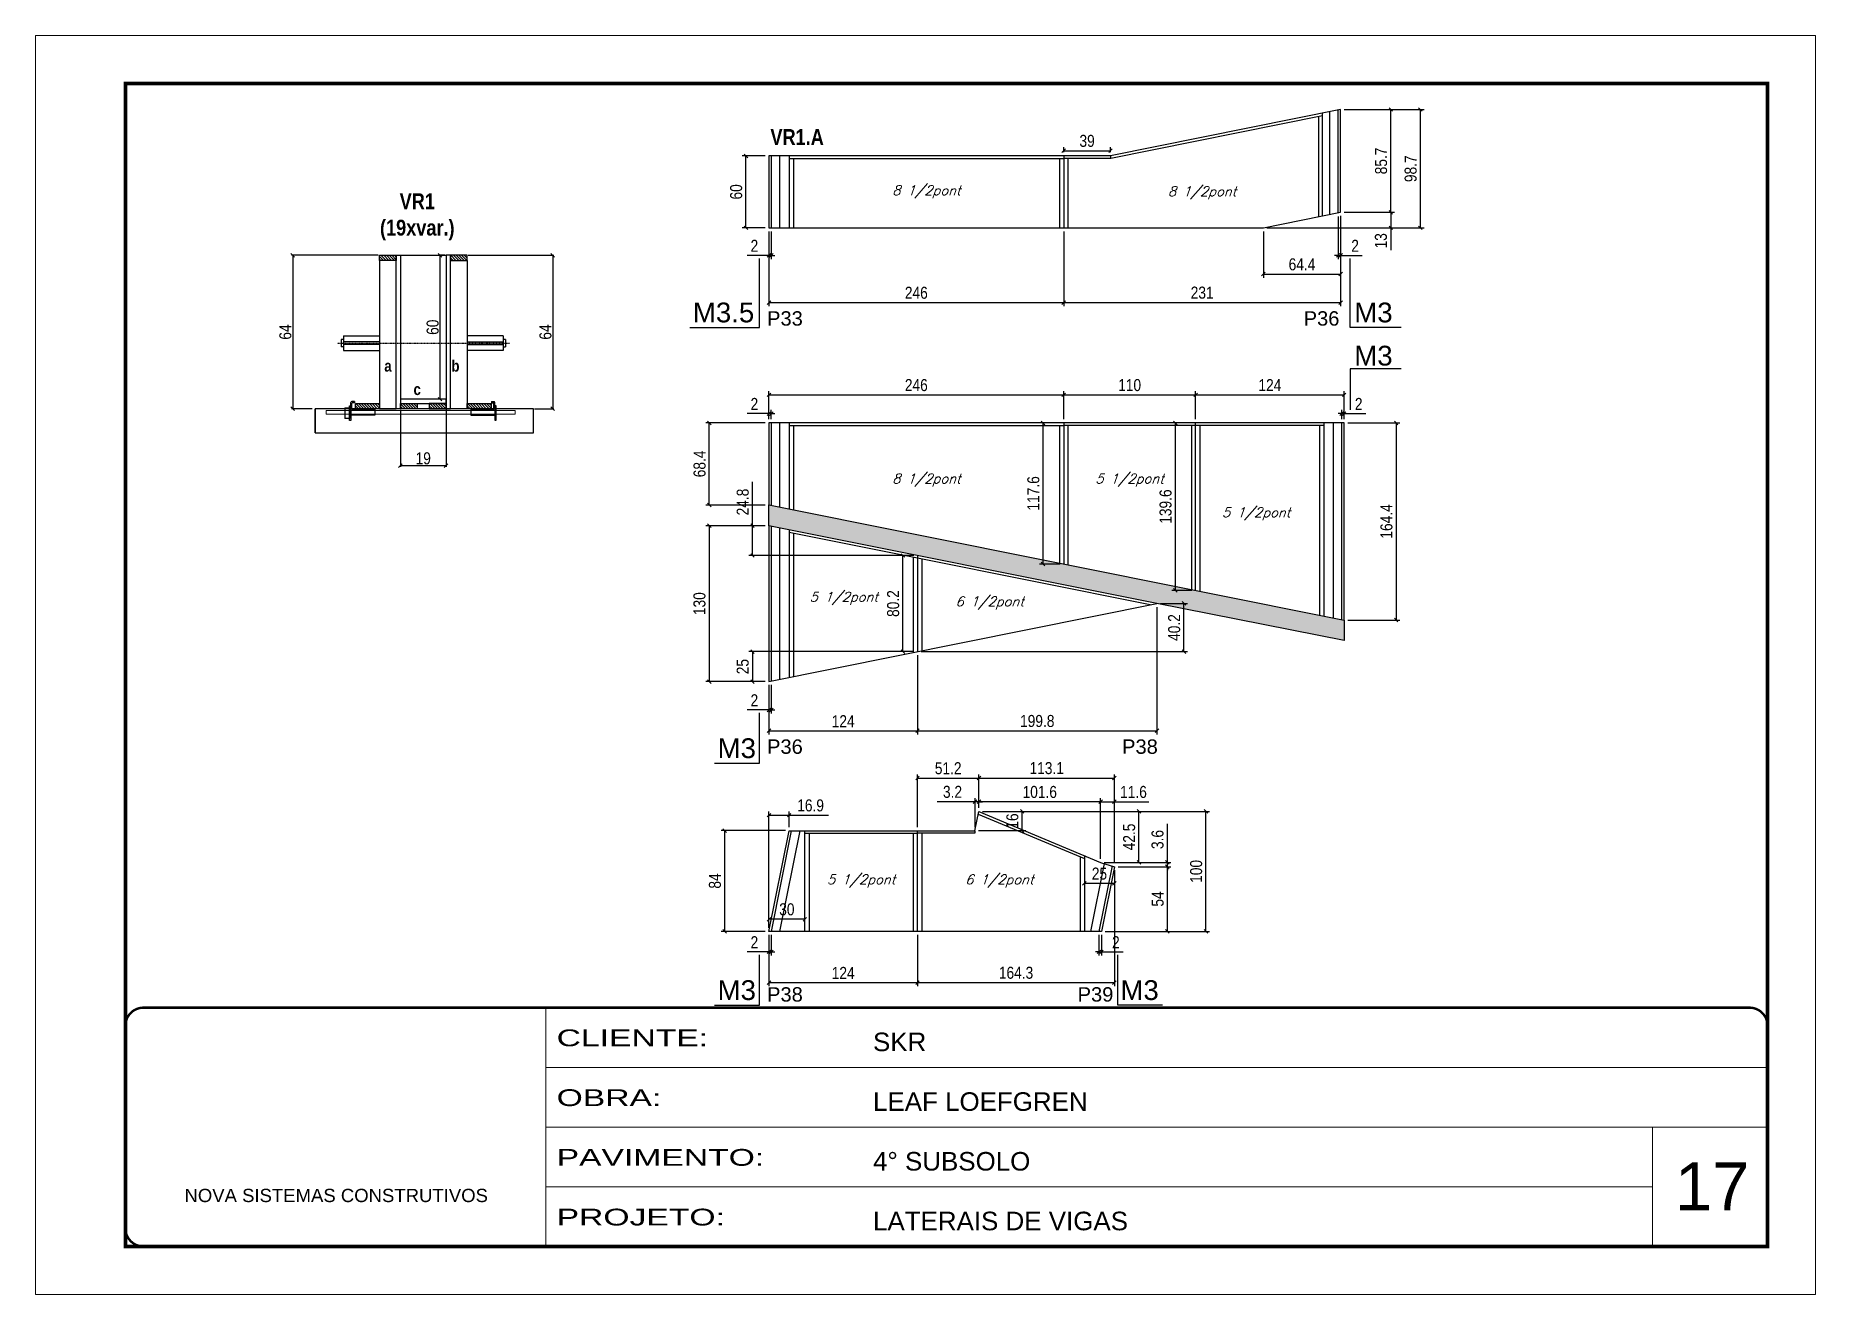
# Model space of a CAD drawing. Extents: x 3309 to 9590, y -2522 to 14608.
# Drawn here: x 3309 to 4794, y 8964 to 10014 of the extents above; entities that cross this region are included whole.
import ezdxf

# ---------------------------------------------------------------- set-up
doc = ezdxf.new("R2010")
doc.units = 0
for name, pattern in [('CONTINUO', [0]), ('DASHED', [0.75, 0.5, -0.25]), ('HIDDEN', [0.375, 0.25, -0.125])]:
    doc.linetypes.add(name, pattern=pattern)
for name, color, linetype in [('5', 5, 'Continuous'), ('barrote', 251, 'Continuous'), ('COTA', 241, 'Continuous'), ('detalhes', 4, 'Continuous'), ('NOMENCLATURA', 7, 'Continuous'), ('Painéis', 200, 'Continuous'), ('presilha', 1, 'Continuous'), ('SARR_2.2x10', 60, 'Continuous'), ('SARR_2.2x7', 40, 'Continuous'), ('SARR_3.5x7', 81, 'Continuous'), ('TENSOR', 3, 'Continuous'), ('texto', 7, 'Continuous')]:
    doc.layers.add(name, color=color, linetype=linetype)
for name, color, linetype, lineweight in [('CARIMBO', 255, 'Continuous', 9), ('CONCRETO', 251, 'Continuous', 25), ('Folhas', 255, 'Continuous', 9), ('SARRAFO DE PRESSAO', 251, 'DASHED', 9), ('SCO-___-LAJ', 2, 'Continuous', 0)]:
    doc.layers.add(name, color=color, linetype=linetype, lineweight=lineweight)
doc.styles.add('ARIAL', font='arial.ttf')
doc.styles.add('COTA TECNICA', font='techl___.ttf', dxfattribs={"height": 10})
doc.styles.add('COTA TECNICA 2X', font='techl___.ttf', dxfattribs={"height": 10})
doc.styles.add('Romans', font='romans.shx')
doc.styles.get("Standard").update_dxf_attribs({"font": 'arial.ttf'})
doc.styles.add('TECNICA', font='techb___.ttf', dxfattribs={"height": 10})
doc.styles.add('Tecnologia', font='')
doc.styles.get('Tecnologia').set_extended_font_data('Forgotten Futurist')
doc.dimstyles.new('PAINEL', dxfattribs={"dimtxt": 10, "dimasz": 3, "dimexe": 3, "dimexo": 3, "dimgap": 3, "dimtad": 1, "dimdec": 1, "dimzin": 12, "dimdsep": 46, "dimtxsty": 'COTA TECNICA', "dimblk1": 'OBLIQUE', "dimblk2": 'OBLIQUE', "dimsah": 1, "dimcen": 0.9, "dimclrd": 4, "dimclre": 4, "dimclrt": 240, "dimadec": 1, "dimazin": 3, "dimtfac": 1, "dimtdec": 1, "dimtmove": 0, "dimatfit": 3, "dimfxl": 1, "dimtolj": 1, "dimtzin": 12, "dimarcsym": 0})
doc.dimstyles.new('SECAO', dxfattribs={"dimscale": 0.333333, "dimtxt": 5, "dimasz": 9, "dimexe": 3, "dimexo": 3, "dimgap": 3, "dimtad": 1, "dimdec": 1, "dimlfac": 0.5, "dimzin": 12, "dimdsep": 46, "dimtxsty": 'COTA TECNICA 2X', "dimblk1": 'OBLIQUE', "dimblk2": 'OBLIQUE', "dimsah": 1, "dimcen": 0.9, "dimclrd": 4, "dimclre": 4, "dimclrt": 240, "dimadec": 1, "dimazin": 3, "dimtfac": 1, "dimtdec": 1, "dimtmove": 0, "dimatfit": 3, "dimfxl": 1, "dimtolj": 1, "dimtzin": 12, "dimarcsym": 0})
pattern_1 = [(135, (36849.3665, -113809.8887), (-1.122532015, -1.122532015), [])]

msp = doc.modelspace()

# ---------------------------------------------------------------- texts
at = {"layer": '5', "linetype": 'Continuous'}
for s, p in [('P33', (3919.67, 9771.65)), ('P36', (4367.4, 9771.65)), ('P36', (3919.67, 9414.47)), ('P38', (4215.89, 9414.47)), ('P38', (3919.67, 9207.79)), ('P39', (4178.79, 9207.79))]:
    msp.add_text(s, height=12, rotation=359.99996, dxfattribs=at).set_placement(p)
at = {"layer": 'CARIMBO', "style": 'ARIAL'}
msp.add_text('17', height=40, dxfattribs=at).set_placement((4677.23, 9033.7))
at = {"layer": 'detalhes', "style": 'TECNICA'}
for s, p in [('b', (3656.33, 9733.25)), ('a', (3600.35, 9733.26)), ('c', (3624.72, 9713.75))]:
    msp.add_text(s, height=9.6, dxfattribs=at).set_placement(p)
at = {"layer": 'NOMENCLATURA', "style": 'TECNICA'}
msp.add_text('VR1.A', height=13.2, dxfattribs=at).set_placement((3922.48, 9922.39))
at = {"layer": 'NOMENCLATURA', "linetype": 'Continuous'}
for s, p in [('M3.5', (3857.77, 9774.37)), ('M3', (4409.6, 9774.37)), ('M3', (4409.6, 9738.35)), ('M3', (3878.39, 9410.91)), ('M3', (3878.39, 9209.12)), ('M3', (4214.48, 9209.12))]:
    msp.add_text(s, height=16.5, dxfattribs=at).set_placement(p)
at = {"layer": 'NOMENCLATURA', "insert": (3627.83, 9881.98), "char_height": 13.2, "attachment_point": 2, "style": 'TECNICA'}
msp.add_mtext_dynamic_manual_height_columns('VR1\\P(19xvar.)', width=300.2766, gutter_width=1, heights=[0], dxfattribs=at)
at = {"layer": 'texto', "color": 2, "char_height": 8, "attachment_point": 5, "style": 'Romans'}
for s, insert in [('{\\Q19;\\C256;8 1/2pont}', (4052.7, 9883.21)), ('{\\Q19;\\C256;8 1/2pont}', (4282.7, 9882.36)), ('{\\Q19;\\C256;8 1/2pont}', (4052.7, 9642.75)), ('{\\Q19;\\C256;5 1/2pont}', (4222.2, 9642.75)), ('{\\Q19;\\C256;5 1/2pont}', (4327.8, 9614.6)), ('{\\Q19;\\C256;5 1/2pont}', (3983.73, 9544.09)), ('{\\Q19;\\C256;6 1/2pont}', (4105.45, 9540.3)), ('{\\Q19;\\C256;5 1/2pont}', (3998.2, 9308.36)), ('{\\Q19;\\C256;6 1/2pont}', (4113.54, 9308.36))]:
    msp.add_mtext(s, dxfattribs=dict(at, insert=insert))

# ---------------------------------------------------------------- blocks, each defined once
blk = doc.blocks.new('9999999999')
at = {"color": 30, "linetype": 'CONTINUO'}
for p, q in [((98564.6, 34230.2), (98564.6, 34429.4)), ((98564.6, 34379.6), (99584, 34379.6)), ((98564.6, 34329.8), (99488, 34329.8)), ((99584, 34329.8), (99488, 34329.8)), ((99488, 34329.8), (99488, 34230.2)), ((98564.6, 34280), (99488, 34280))]:
    blk.add_line(p, q, dxfattribs=at)
at = {"color": 30, "linetype": 'CONTINUO', "const_width": 2}
blk.add_lwpolyline([(99584, 34230.2), (99584, 34414.4, 0.414214), (99569, 34429.4), (98229, 34429.4, 0.414214), (98214, 34414.4), (98214, 34245.2, 0.414214), (98229, 34230.2), (99584, 34230.2)], format="xyb", dxfattribs=at)
at = {"layer": 'Folhas'}
blk.add_lwpolyline([(98139, 34190.2), (99624, 34190.2), (99624, 35240.2), (98139, 35240.2)], close=True, dxfattribs=at)
at = {"layer": 'Folhas', "color": 30, "const_width": 3}
blk.add_lwpolyline([(98214, 34230.2), (99584, 34230.2), (99584, 35200.2), (98214, 35200.2)], close=True, dxfattribs=at)
at = {"color": 7, "linetype": 'Continuous', "ltscale": 5, "style": 'ARIAL'}
for s, height, p in [('SKR', 15.48, (98837.7, 34393.1)), ('LEAF LOEFGREN', 15.483, (98837.7, 34343.3)), ('4° SUBSOLO', 15.48, (98837.7, 34293.5)), ('NOVA SISTEMAS CONSTRUTIVOS', 11.059, (98263.2, 34267.2)), ('LATERAIS DE VIGAS', 15.483, (98837.7, 34243.7))]:
    blk.add_text(s, height=height, dxfattribs=at).set_placement(p)
at = {"layer": 'Folhas', "color": 7, "style": 'Tecnologia', "width": 1.5}
for s, p in [('CLIENTE:', (98573.7, 34397.2)), ('OBRA:', (98573.7, 34347.3)), ('PAVIMENTO:', (98573.7, 34297.5)), ('PROJETO:', (98573.7, 34247.7))]:
    blk.add_text(s, height=14, dxfattribs=at).set_placement(p)
blk = doc.blocks.new('_Oblique')
at = {"color": 0, "linetype": 'ByBlock', "lineweight": -2}
blk.add_line((-0.5, -0.5), (0.5, 0.5), dxfattribs=at)
blk = doc.blocks.new('*D562')
at = {"layer": 'COTA', "color": 4, "lineweight": -2, "transparency": 16777216}
for p, q in [((3613.8, 9701.3), (3613.8, 9653.8)), ((3651.8, 9701.3), (3651.8, 9653.8)), ((3651.8, 9654.8), (3613.8, 9654.8))]:
    blk.add_line(p, q, dxfattribs=at)
at = {"layer": 'Defpoints', "color": 0, "transparency": 16777216}
for p in [(3613.8, 9702.3), (3651.8, 9702.3), (3613.8, 9654.8)]:
    blk.add_point(p, dxfattribs=at)
at = {"layer": 'COTA', "color": 4, "lineweight": -2, "transparency": 16777216, "xscale": 3, "yscale": 3, "zscale": 3, "rotation": 180}
blk.add_blockref('_Oblique', (3613.8, 9654.8), dxfattribs=at)
at = {"layer": 'COTA', "color": 4, "lineweight": -2, "transparency": 16777216, "xscale": 3, "yscale": 3, "zscale": 3}
blk.add_blockref('_Oblique', (3651.8, 9654.8), dxfattribs=at)
at = {"layer": 'COTA', "color": 240, "transparency": 16777216, "insert": (3632.8, 9660.9), "char_height": 10, "attachment_point": 5, "style": 'COTA TECNICA 2X'}
blk.add_mtext('\\A1;19', dxfattribs=at)
blk = doc.blocks.new('PRESILHA METÁLICA 1')
at = {"layer": 'presilha'}
for p, q in [((0, 13), (6, 13)), ((0, 13), (0, 0)), ((6, 0), (0, 0)), ((6, 15.5), (7.5, 15.5)), ((6, -2.5), (6, 15.5)), ((6, 13), (6, 0)), ((7.5, 10.6), (7.5, 19.9)), ((7.5, 15.5), (7.5, -2.5)), ((37.5, 4.1), (7.5, 4.1)), ((12, 21), (8.6, 21)), ((9, 11.6), (9, 18.9)), ((12, 19.5), (9.6, 19.5)), ((37.5, 11), (9.6, 11)), ((12, 21), (12, 19.5)), ((37.5, 11), (37.5, 4.1)), ((7.5, -2.5), (6, -2.5))]:
    blk.add_line(p, q, dxfattribs=at)
for centre, radius, start, end in [((8.6, 19.9), 1.14, 90, 180), ((9.6, 18.9), 0.57, 90, 180), ((9.6, 11.6), 0.57, 180, 270)]:
    blk.add_arc(centre, radius, start, end, dxfattribs=at)
blk = doc.blocks.new('PRESILHA METÁLICA 2')
at = {"layer": 'presilha'}
for p, q in [((-5.2, 23.5), (-5.2, 22)), ((-5.2, 23.5), (-1.9, 23.5)), ((-0.8, 14.6), (-0.8, 22.4)), ((-30.8, 13.5), (-30.8, 6.6)), ((-30.8, 13.5), (-2.8, 13.5)), ((-30.8, 6.6), (-0.8, 6.6)), ((-5.2, 22), (-2.8, 22)), ((-2.2, 14.1), (-2.2, 21.4)), ((0.8, 18), (-0.8, 18)), ((-0.8, 18), (-0.8, 0)), ((-0.8, 0), (0.8, 0)), ((0.8, 0), (0.8, 18))]:
    blk.add_line(p, q, dxfattribs=at)
for centre, radius, start, end in [((-1.9, 22.4), 1.14, 0, 90), ((-2.8, 21.4), 0.57, 0, 90), ((-2.8, 14.1), 0.57, 270, 0)]:
    blk.add_arc(centre, radius, start, end, dxfattribs=at)
blk = doc.blocks.new('*D563')
at = {"layer": 'COTA', "color": 4, "lineweight": -2, "transparency": 16777216}
for p, q in [((3670.4, 9830.3), (3741.9, 9830.3)), ((3740.9, 9830.3), (3740.9, 9702.3)), ((3725.6, 9702.3), (3741.9, 9702.3))]:
    blk.add_line(p, q, dxfattribs=at)
at = {"layer": 'Defpoints', "color": 0, "transparency": 16777216}
for p in [(3669.4, 9830.3), (3724.6, 9702.3), (3740.9, 9702.3)]:
    blk.add_point(p, dxfattribs=at)
at = {"layer": 'COTA', "color": 4, "lineweight": -2, "transparency": 16777216, "xscale": 3, "yscale": 3, "zscale": 3}
for p, rotation in [((3740.9, 9830.3), 90), ((3740.9, 9702.3), 270)]:
    blk.add_blockref('_Oblique', p, dxfattribs=dict(at, rotation=rotation))
at = {"layer": 'COTA', "color": 240, "transparency": 16777216, "insert": (3734.8, 9766.3), "char_height": 10, "attachment_point": 5, "rotation": 90, "style": 'COTA TECNICA 2X'}
blk.add_mtext('\\A1;64', dxfattribs=at)
blk = doc.blocks.new('*D564')
at = {"layer": 'COTA', "color": 4, "lineweight": -2, "transparency": 16777216}
for p, q in [((3595.2, 9830.3), (3522.9, 9830.3)), ((3523.9, 9830.3), (3523.9, 9702.3)), ((3540, 9702.3), (3522.9, 9702.3))]:
    blk.add_line(p, q, dxfattribs=at)
at = {"layer": 'Defpoints', "color": 0, "transparency": 16777216}
for p in [(3596.2, 9830.3), (3523.9, 9702.3), (3541, 9702.3)]:
    blk.add_point(p, dxfattribs=at)
at = {"layer": 'COTA', "color": 4, "lineweight": -2, "transparency": 16777216, "xscale": 3, "yscale": 3, "zscale": 3}
for p, rotation in [((3523.9, 9830.3), 90), ((3523.9, 9702.3), 270)]:
    blk.add_blockref('_Oblique', p, dxfattribs=dict(at, rotation=rotation))
at = {"layer": 'COTA', "color": 240, "transparency": 16777216, "insert": (3517.8, 9766.3), "char_height": 10, "attachment_point": 5, "rotation": 90, "style": 'COTA TECNICA 2X'}
blk.add_mtext('\\A1;64', dxfattribs=at)
blk = doc.blocks.new('*D565')
at = {"layer": 'COTA', "color": 4, "lineweight": -2, "transparency": 16777216}
for p, q in [((3650.8, 9830.3), (3645.8, 9830.3)), ((3646.8, 9710.3), (3646.8, 9830.3)), ((3650.8, 9710.3), (3645.8, 9710.3))]:
    blk.add_line(p, q, dxfattribs=at)
at = {"layer": 'Defpoints', "color": 0, "transparency": 16777216}
for p in [(3646.8, 9830.3), (3651.8, 9830.3), (3651.8, 9710.3)]:
    blk.add_point(p, dxfattribs=at)
at = {"layer": 'COTA', "color": 4, "lineweight": -2, "transparency": 16777216, "xscale": 3, "yscale": 3, "zscale": 3}
for p, rotation in [((3646.8, 9830.3), 90), ((3646.8, 9710.3), 270)]:
    blk.add_blockref('_Oblique', p, dxfattribs=dict(at, rotation=rotation))
at = {"layer": 'COTA', "color": 240, "transparency": 16777216, "insert": (3640.7, 9770.3), "char_height": 10, "attachment_point": 5, "rotation": 90, "style": 'COTA TECNICA 2X'}
blk.add_mtext('\\A1;60', dxfattribs=at)
blk = doc.blocks.new('*D566')
at = {"layer": 'COTA', "color": 4, "lineweight": -2, "transparency": 16777216}
for p, q in [((3921.2, 9850.2), (3921.2, 9787.9)), ((4167.2, 9850.2), (4167.2, 9787.9)), ((3921.2, 9790.9), (4167.2, 9790.9))]:
    blk.add_line(p, q, dxfattribs=at)
at = {"layer": 'Defpoints', "color": 0, "transparency": 16777216}
for p in [(3921.2, 9853.2), (4167.2, 9853.2), (4167.2, 9790.9)]:
    blk.add_point(p, dxfattribs=at)
at = {"layer": 'COTA', "color": 4, "lineweight": -2, "transparency": 16777216, "xscale": 3, "yscale": 3, "zscale": 3, "rotation": 180}
blk.add_blockref('_Oblique', (3921.2, 9790.9), dxfattribs=at)
at = {"layer": 'COTA', "color": 4, "lineweight": -2, "transparency": 16777216, "xscale": 3, "yscale": 3, "zscale": 3}
blk.add_blockref('_Oblique', (4167.2, 9790.9), dxfattribs=at)
at = {"layer": 'COTA', "color": 240, "transparency": 16777216, "insert": (4044.2, 9799), "char_height": 10, "attachment_point": 5, "style": 'COTA TECNICA'}
blk.add_mtext('\\A1;246', dxfattribs=at)
blk = doc.blocks.new('*D567')
at = {"layer": 'COTA', "color": 4, "lineweight": -2, "transparency": 16777216}
for p, q in [((4398.2, 9863.2), (4398.2, 9787.9)), ((4167.2, 9850.2), (4167.2, 9787.9)), ((4167.2, 9790.9), (4398.2, 9790.9))]:
    blk.add_line(p, q, dxfattribs=at)
at = {"layer": 'Defpoints', "color": 0, "transparency": 16777216}
for p in [(4398.2, 9866.2), (4167.2, 9853.2), (4398.2, 9790.9)]:
    blk.add_point(p, dxfattribs=at)
at = {"layer": 'COTA', "color": 4, "lineweight": -2, "transparency": 16777216, "xscale": 3, "yscale": 3, "zscale": 3, "rotation": 180}
blk.add_blockref('_Oblique', (4167.2, 9790.9), dxfattribs=at)
at = {"layer": 'COTA', "color": 4, "lineweight": -2, "transparency": 16777216, "xscale": 3, "yscale": 3, "zscale": 3}
blk.add_blockref('_Oblique', (4398.2, 9790.9), dxfattribs=at)
at = {"layer": 'COTA', "color": 240, "transparency": 16777216, "insert": (4282.7, 9799.1), "char_height": 10, "attachment_point": 5, "style": 'COTA TECNICA'}
blk.add_mtext('\\A1;231', dxfattribs=at)
blk = doc.blocks.new('*D568')
at = {"layer": 'COTA', "color": 4, "lineweight": -2, "transparency": 16777216}
for p, q in [((3918.2, 9913.2), (3899, 9913.2)), ((3902, 9853.2), (3902, 9913.2)), ((3918.2, 9853.2), (3899, 9853.2))]:
    blk.add_line(p, q, dxfattribs=at)
at = {"layer": 'Defpoints', "color": 0, "transparency": 16777216}
for p in [(3902, 9913.2), (3921.2, 9913.2), (3921.2, 9853.2)]:
    blk.add_point(p, dxfattribs=at)
at = {"layer": 'COTA', "color": 4, "lineweight": -2, "transparency": 16777216, "xscale": 3, "yscale": 3, "zscale": 3}
for p, rotation in [((3902, 9913.2), 90), ((3902, 9853.2), 270)]:
    blk.add_blockref('_Oblique', p, dxfattribs=dict(at, rotation=rotation))
at = {"layer": 'COTA', "color": 240, "transparency": 16777216, "insert": (3893.9, 9883.2), "char_height": 10, "attachment_point": 5, "rotation": 90, "style": 'COTA TECNICA'}
blk.add_mtext('\\A1;60', dxfattribs=at)
blk = doc.blocks.new('*D569')
at = {"layer": 'COTA', "color": 4, "lineweight": -2, "transparency": 16777216}
for p, q in [((4398.2, 9863.2), (4398.2, 9811.6)), ((4333.8, 9850.2), (4333.8, 9811.6)), ((4333.8, 9814.6), (4398.2, 9814.6))]:
    blk.add_line(p, q, dxfattribs=at)
at = {"layer": 'Defpoints', "color": 0, "transparency": 16777216}
for p in [(4398.2, 9866.2), (4333.8, 9853.2), (4398.2, 9814.6)]:
    blk.add_point(p, dxfattribs=at)
at = {"layer": 'COTA', "color": 4, "lineweight": -2, "transparency": 16777216, "xscale": 3, "yscale": 3, "zscale": 3, "rotation": 180}
blk.add_blockref('_Oblique', (4333.8, 9814.6), dxfattribs=at)
at = {"layer": 'COTA', "color": 4, "lineweight": -2, "transparency": 16777216, "xscale": 3, "yscale": 3, "zscale": 3}
blk.add_blockref('_Oblique', (4398.2, 9814.6), dxfattribs=at)
at = {"layer": 'COTA', "color": 240, "transparency": 16777216, "insert": (4366, 9822.7), "char_height": 10, "attachment_point": 5, "style": 'COTA TECNICA'}
blk.add_mtext('\\A1;64.4', dxfattribs=at)
blk = doc.blocks.new('*D570')
at = {"layer": 'COTA', "color": 4, "lineweight": -2, "transparency": 16777216}
for p, q in [((4396.2, 9862.8), (4396.2, 9827.2)), ((4398.2, 9863.2), (4398.2, 9827.2)), ((4396.2, 9830.2), (4393.2, 9830.2)), ((4396.2, 9830.2), (4398.2, 9830.2)), ((4398.2, 9830.2), (4416.3, 9830.2))]:
    blk.add_line(p, q, dxfattribs=at)
at = {"layer": 'Defpoints', "color": 0, "transparency": 16777216}
for p in [(4396.2, 9865.8), (4398.2, 9866.2), (4398.2, 9830.2)]:
    blk.add_point(p, dxfattribs=at)
at = {"layer": 'COTA', "color": 4, "lineweight": -2, "transparency": 16777216, "xscale": 3, "yscale": 3, "zscale": 3}
blk.add_blockref('_Oblique', (4396.2, 9830.2), dxfattribs=at)
at = {"layer": 'COTA', "color": 4, "lineweight": -2, "transparency": 16777216, "xscale": 3, "yscale": 3, "zscale": 3, "rotation": 180}
blk.add_blockref('_Oblique', (4398.2, 9830.2), dxfattribs=at)
at = {"layer": 'COTA', "color": 240, "transparency": 16777216, "insert": (4410.3, 9838.2), "char_height": 10, "attachment_point": 5, "style": 'COTA TECNICA'}
blk.add_mtext('\\A1;2', dxfattribs=at)
blk = doc.blocks.new('*D571')
at = {"layer": 'COTA', "color": 4, "lineweight": -2, "transparency": 16777216}
for p, q in [((3921.2, 9850.2), (3921.2, 9827.2)), ((3923.2, 9850.2), (3923.2, 9827.2)), ((3921.2, 9830.2), (3903.1, 9830.2)), ((3923.2, 9830.2), (3921.2, 9830.2)), ((3923.2, 9830.2), (3926.2, 9830.2))]:
    blk.add_line(p, q, dxfattribs=at)
at = {"layer": 'Defpoints', "color": 0, "transparency": 16777216}
for p in [(3921.2, 9853.2), (3923.2, 9853.2), (3921.2, 9830.2)]:
    blk.add_point(p, dxfattribs=at)
at = {"layer": 'COTA', "color": 4, "lineweight": -2, "transparency": 16777216, "xscale": 3, "yscale": 3, "zscale": 3}
blk.add_blockref('_Oblique', (3921.2, 9830.2), dxfattribs=at)
at = {"layer": 'COTA', "color": 4, "lineweight": -2, "transparency": 16777216, "xscale": 3, "yscale": 3, "zscale": 3, "rotation": 180}
blk.add_blockref('_Oblique', (3923.2, 9830.2), dxfattribs=at)
at = {"layer": 'COTA', "color": 240, "transparency": 16777216, "insert": (3909.1, 9838.2), "char_height": 10, "attachment_point": 5, "style": 'COTA TECNICA'}
blk.add_mtext('\\A1;2', dxfattribs=at)
blk = doc.blocks.new('*D579')
at = {"layer": 'COTA', "color": 4, "lineweight": -2, "transparency": 16777216}
for p, q in [((4167.2, 9916.2), (4167.2, 9920.5)), ((4206.2, 9916.2), (4206.2, 9920.5)), ((4167.2, 9917.5), (4206.2, 9917.5))]:
    blk.add_line(p, q, dxfattribs=at)
at = {"layer": 'Defpoints', "color": 0, "transparency": 16777216}
for p in [(4167.2, 9913.2), (4206.2, 9917.5), (4206.2, 9913.2)]:
    blk.add_point(p, dxfattribs=at)
at = {"layer": 'COTA', "color": 4, "lineweight": -2, "transparency": 16777216, "xscale": 3, "yscale": 3, "zscale": 3, "rotation": 180}
blk.add_blockref('_Oblique', (4167.2, 9917.5), dxfattribs=at)
at = {"layer": 'COTA', "color": 4, "lineweight": -2, "transparency": 16777216, "xscale": 3, "yscale": 3, "zscale": 3}
blk.add_blockref('_Oblique', (4206.2, 9917.5), dxfattribs=at)
at = {"layer": 'COTA', "color": 240, "transparency": 16777216, "insert": (4186.7, 9925.7), "char_height": 10, "attachment_point": 5, "style": 'COTA TECNICA'}
blk.add_mtext('\\A1;39', dxfattribs=at)
blk = doc.blocks.new('*D580')
at = {"layer": 'COTA', "color": 4, "lineweight": -2, "transparency": 16777216}
for p, q in [((4401.2, 9866.2), (4443.1, 9866.2)), ((4440.1, 9866.2), (4440.1, 9853.2)), ((4336.8, 9853.2), (4443.1, 9853.2)), ((4440.1, 9853.2), (4440.1, 9834.7))]:
    blk.add_line(p, q, dxfattribs=at)
at = {"layer": 'Defpoints', "color": 0, "transparency": 16777216}
for p in [(4398.2, 9866.2), (4333.8, 9853.2), (4440.1, 9853.2)]:
    blk.add_point(p, dxfattribs=at)
at = {"layer": 'COTA', "color": 4, "lineweight": -2, "transparency": 16777216, "xscale": 3, "yscale": 3, "zscale": 3}
for p, rotation in [((4440.1, 9866.2), 90), ((4440.1, 9853.2), 270)]:
    blk.add_blockref('_Oblique', p, dxfattribs=dict(at, rotation=rotation))
at = {"layer": 'COTA', "color": 240, "transparency": 16777216, "insert": (4431.9, 9842.4), "char_height": 10, "attachment_point": 5, "rotation": 90, "style": 'COTA TECNICA'}
blk.add_mtext('\\A1;13', dxfattribs=at)
blk = doc.blocks.new('*D581')
at = {"layer": 'COTA', "color": 4, "lineweight": -2, "transparency": 16777216}
for p, q in [((4401.2, 9951.9), (4443.1, 9951.9)), ((4440.1, 9866.2), (4440.1, 9951.9)), ((4401.2, 9866.2), (4443.1, 9866.2))]:
    blk.add_line(p, q, dxfattribs=at)
at = {"layer": 'Defpoints', "color": 0, "transparency": 16777216}
for p in [(4398.2, 9951.9), (4440.1, 9951.9), (4398.2, 9866.2)]:
    blk.add_point(p, dxfattribs=at)
at = {"layer": 'COTA', "color": 4, "lineweight": -2, "transparency": 16777216, "xscale": 3, "yscale": 3, "zscale": 3}
for p, rotation in [((4440.1, 9951.9), 90), ((4440.1, 9866.2), 270)]:
    blk.add_blockref('_Oblique', p, dxfattribs=dict(at, rotation=rotation))
at = {"layer": 'COTA', "color": 240, "transparency": 16777216, "insert": (4432, 9909), "char_height": 10, "attachment_point": 5, "rotation": 90, "style": 'COTA TECNICA'}
blk.add_mtext('\\A1;85.7', dxfattribs=at)
blk = doc.blocks.new('*D582')
at = {"layer": 'COTA', "color": 4, "lineweight": -2, "transparency": 16777216}
for p, q in [((4401.2, 9951.9), (4467.8, 9951.9)), ((4464.8, 9853.2), (4464.8, 9951.9)), ((4336.8, 9853.2), (4467.8, 9853.2))]:
    blk.add_line(p, q, dxfattribs=at)
at = {"layer": 'Defpoints', "color": 0, "transparency": 16777216}
for p in [(4398.2, 9951.9), (4464.8, 9951.9), (4333.8, 9853.2)]:
    blk.add_point(p, dxfattribs=at)
at = {"layer": 'COTA', "color": 4, "lineweight": -2, "transparency": 16777216, "xscale": 3, "yscale": 3, "zscale": 3}
for p, rotation in [((4464.8, 9951.9), 90), ((4464.8, 9853.2), 270)]:
    blk.add_blockref('_Oblique', p, dxfattribs=dict(at, rotation=rotation))
at = {"layer": 'COTA', "color": 240, "transparency": 16777216, "insert": (4456.7, 9902.5), "char_height": 10, "attachment_point": 5, "rotation": 90, "style": 'COTA TECNICA'}
blk.add_mtext('\\A1;98.7', dxfattribs=at)
blk = doc.blocks.new('*D586')
at = {"layer": 'COTA', "color": 4, "lineweight": -2, "transparency": 16777216}
for p, q in [((4404.2, 9690.5), (4447.6, 9690.5)), ((4444.6, 9690.5), (4444.6, 9526)), ((4404.2, 9526), (4447.6, 9526))]:
    blk.add_line(p, q, dxfattribs=at)
at = {"layer": 'Defpoints', "color": 0, "transparency": 16777216}
for p in [(4401.2, 9690.5), (4401.2, 9526), (4444.6, 9526)]:
    blk.add_point(p, dxfattribs=at)
at = {"layer": 'COTA', "color": 4, "lineweight": -2, "transparency": 16777216, "xscale": 3, "yscale": 3, "zscale": 3}
for p, rotation in [((4444.6, 9690.5), 90), ((4444.6, 9526), 270)]:
    blk.add_blockref('_Oblique', p, dxfattribs=dict(at, rotation=rotation))
at = {"layer": 'COTA', "color": 240, "transparency": 16777216, "insert": (4436.5, 9608.3), "char_height": 10, "attachment_point": 5, "rotation": 90, "style": 'COTA TECNICA'}
blk.add_mtext('\\A1;164.4', dxfattribs=at)
blk = doc.blocks.new('*D587')
at = {"layer": 'COTA', "color": 4, "lineweight": -2, "transparency": 16777216}
for p, q in [((3921.2, 9693.5), (3921.2, 9716.9)), ((3921.2, 9713.9), (4167.2, 9713.9)), ((4167.2, 9693.5), (4167.2, 9716.9))]:
    blk.add_line(p, q, dxfattribs=at)
at = {"layer": 'Defpoints', "color": 0, "transparency": 16777216}
for p in [(4167.2, 9713.9), (3921.2, 9690.5), (4167.2, 9690.5)]:
    blk.add_point(p, dxfattribs=at)
at = {"layer": 'COTA', "color": 4, "lineweight": -2, "transparency": 16777216, "xscale": 3, "yscale": 3, "zscale": 3, "rotation": 180}
blk.add_blockref('_Oblique', (3921.2, 9713.9), dxfattribs=at)
at = {"layer": 'COTA', "color": 4, "lineweight": -2, "transparency": 16777216, "xscale": 3, "yscale": 3, "zscale": 3}
blk.add_blockref('_Oblique', (4167.2, 9713.9), dxfattribs=at)
at = {"layer": 'COTA', "color": 240, "transparency": 16777216, "insert": (4044.2, 9722), "char_height": 10, "attachment_point": 5, "style": 'COTA TECNICA'}
blk.add_mtext('\\A1;246', dxfattribs=at)
blk = doc.blocks.new('*D588')
at = {"layer": 'COTA', "color": 4, "lineweight": -2, "transparency": 16777216}
for p, q in [((3921.2, 9698.3), (3903.1, 9698.3)), ((3921.2, 9693.5), (3921.2, 9701.3)), ((3923.2, 9698.3), (3921.2, 9698.3)), ((3923.2, 9693.5), (3923.2, 9701.3)), ((3923.2, 9698.3), (3926.2, 9698.3))]:
    blk.add_line(p, q, dxfattribs=at)
at = {"layer": 'Defpoints', "color": 0, "transparency": 16777216}
for p in [(3921.2, 9698.3), (3921.2, 9690.5), (3923.2, 9690.5)]:
    blk.add_point(p, dxfattribs=at)
at = {"layer": 'COTA', "color": 4, "lineweight": -2, "transparency": 16777216, "xscale": 3, "yscale": 3, "zscale": 3}
blk.add_blockref('_Oblique', (3921.2, 9698.3), dxfattribs=at)
at = {"layer": 'COTA', "color": 4, "lineweight": -2, "transparency": 16777216, "xscale": 3, "yscale": 3, "zscale": 3, "rotation": 180}
blk.add_blockref('_Oblique', (3923.2, 9698.3), dxfattribs=at)
at = {"layer": 'COTA', "color": 240, "transparency": 16777216, "insert": (3909.1, 9706.3), "char_height": 10, "attachment_point": 5, "style": 'COTA TECNICA'}
blk.add_mtext('\\A1;2', dxfattribs=at)
blk = doc.blocks.new('*D589')
at = {"layer": 'COTA', "color": 4, "lineweight": -2, "transparency": 16777216}
for p, q in [((4167.2, 9693.5), (4167.2, 9716.9)), ((4167.2, 9713.9), (4277.2, 9713.9)), ((4277.2, 9693.5), (4277.2, 9716.9))]:
    blk.add_line(p, q, dxfattribs=at)
at = {"layer": 'Defpoints', "color": 0, "transparency": 16777216}
for p in [(4277.2, 9713.9), (4167.2, 9690.5), (4277.2, 9690.5)]:
    blk.add_point(p, dxfattribs=at)
at = {"layer": 'COTA', "color": 4, "lineweight": -2, "transparency": 16777216, "xscale": 3, "yscale": 3, "zscale": 3, "rotation": 180}
blk.add_blockref('_Oblique', (4167.2, 9713.9), dxfattribs=at)
at = {"layer": 'COTA', "color": 4, "lineweight": -2, "transparency": 16777216, "xscale": 3, "yscale": 3, "zscale": 3}
blk.add_blockref('_Oblique', (4277.2, 9713.9), dxfattribs=at)
at = {"layer": 'COTA', "color": 240, "transparency": 16777216, "insert": (4222.2, 9722), "char_height": 10, "attachment_point": 5, "style": 'COTA TECNICA'}
blk.add_mtext('\\A1;110', dxfattribs=at)
blk = doc.blocks.new('*D590')
at = {"layer": 'COTA', "color": 4, "lineweight": -2, "transparency": 16777216}
for p, q in [((4277.2, 9693.5), (4277.2, 9716.9)), ((4277.2, 9713.9), (4401.2, 9713.9)), ((4401.2, 9693.5), (4401.2, 9716.9))]:
    blk.add_line(p, q, dxfattribs=at)
at = {"layer": 'Defpoints', "color": 0, "transparency": 16777216}
for p in [(4401.2, 9713.9), (4277.2, 9690.5), (4401.2, 9690.5)]:
    blk.add_point(p, dxfattribs=at)
at = {"layer": 'COTA', "color": 4, "lineweight": -2, "transparency": 16777216, "xscale": 3, "yscale": 3, "zscale": 3, "rotation": 180}
blk.add_blockref('_Oblique', (4277.2, 9713.9), dxfattribs=at)
at = {"layer": 'COTA', "color": 4, "lineweight": -2, "transparency": 16777216, "xscale": 3, "yscale": 3, "zscale": 3}
blk.add_blockref('_Oblique', (4401.2, 9713.9), dxfattribs=at)
at = {"layer": 'COTA', "color": 240, "transparency": 16777216, "insert": (4339.2, 9722), "char_height": 10, "attachment_point": 5, "style": 'COTA TECNICA'}
blk.add_mtext('\\A1;124', dxfattribs=at)
blk = doc.blocks.new('*D591')
at = {"layer": 'COTA', "color": 4, "lineweight": -2, "transparency": 16777216}
for p, q in [((4399.2, 9698.3), (4396.2, 9698.3)), ((4399.2, 9693.5), (4399.2, 9701.3)), ((4399.2, 9698.3), (4401.2, 9698.3)), ((4401.2, 9693.5), (4401.2, 9701.3)), ((4401.2, 9698.3), (4419.3, 9698.3))]:
    blk.add_line(p, q, dxfattribs=at)
at = {"layer": 'Defpoints', "color": 0, "transparency": 16777216}
for p in [(4401.2, 9698.3), (4399.2, 9690.5), (4401.2, 9690.5)]:
    blk.add_point(p, dxfattribs=at)
at = {"layer": 'COTA', "color": 4, "lineweight": -2, "transparency": 16777216, "xscale": 3, "yscale": 3, "zscale": 3}
blk.add_blockref('_Oblique', (4399.2, 9698.3), dxfattribs=at)
at = {"layer": 'COTA', "color": 4, "lineweight": -2, "transparency": 16777216, "xscale": 3, "yscale": 3, "zscale": 3, "rotation": 180}
blk.add_blockref('_Oblique', (4401.2, 9698.3), dxfattribs=at)
at = {"layer": 'COTA', "color": 240, "transparency": 16777216, "insert": (4413.3, 9706.3), "char_height": 10, "attachment_point": 5, "style": 'COTA TECNICA'}
blk.add_mtext('\\A1;2', dxfattribs=at)
blk = doc.blocks.new('*D592')
at = {"layer": 'COTA', "color": 4, "lineweight": -2, "transparency": 16777216}
for p, q in [((3918.2, 9690.5), (3868.5, 9690.5)), ((3871.5, 9622), (3871.5, 9690.5)), ((3918.2, 9622), (3868.5, 9622))]:
    blk.add_line(p, q, dxfattribs=at)
at = {"layer": 'Defpoints', "color": 0, "transparency": 16777216}
for p in [(3871.5, 9690.5), (3921.2, 9690.5), (3921.2, 9622)]:
    blk.add_point(p, dxfattribs=at)
at = {"layer": 'COTA', "color": 4, "lineweight": -2, "transparency": 16777216, "xscale": 3, "yscale": 3, "zscale": 3}
for p, rotation in [((3871.5, 9690.5), 90), ((3871.5, 9622), 270)]:
    blk.add_blockref('_Oblique', p, dxfattribs=dict(at, rotation=rotation))
at = {"layer": 'COTA', "color": 240, "transparency": 16777216, "insert": (3863.4, 9656.3), "char_height": 10, "attachment_point": 5, "rotation": 90, "style": 'COTA TECNICA'}
blk.add_mtext('\\A1;68.4', dxfattribs=at)
blk = doc.blocks.new('*D593')
at = {"layer": 'COTA', "color": 4, "lineweight": -2, "transparency": 16777216}
for p, q in [((4164.2, 9690.5), (4147, 9690.5)), ((4150, 9572.8), (4150, 9690.5)), ((4164.2, 9572.8), (4147, 9572.8))]:
    blk.add_line(p, q, dxfattribs=at)
at = {"layer": 'Defpoints', "color": 0, "transparency": 16777216}
for p in [(4150, 9690.5), (4167.2, 9690.5), (4167.2, 9572.8)]:
    blk.add_point(p, dxfattribs=at)
at = {"layer": 'COTA', "color": 4, "lineweight": -2, "transparency": 16777216, "xscale": 3, "yscale": 3, "zscale": 3}
for p, rotation in [((4150, 9690.5), 90), ((4150, 9572.8), 270)]:
    blk.add_blockref('_Oblique', p, dxfattribs=dict(at, rotation=rotation))
at = {"layer": 'COTA', "color": 240, "transparency": 16777216, "insert": (4141.9, 9631.7), "char_height": 10, "attachment_point": 5, "rotation": 90, "style": 'COTA TECNICA'}
blk.add_mtext('\\A1;117.6', dxfattribs=at)
blk = doc.blocks.new('*D594')
at = {"layer": 'COTA', "color": 4, "lineweight": -2, "transparency": 16777216}
for p, q in [((4274.2, 9690.5), (4257.4, 9690.5)), ((4260.4, 9550.8), (4260.4, 9690.5)), ((4274.2, 9550.8), (4257.4, 9550.8))]:
    blk.add_line(p, q, dxfattribs=at)
at = {"layer": 'Defpoints', "color": 0, "transparency": 16777216}
for p in [(4260.4, 9690.5), (4277.2, 9690.5), (4277.2, 9550.8)]:
    blk.add_point(p, dxfattribs=at)
at = {"layer": 'COTA', "color": 4, "lineweight": -2, "transparency": 16777216, "xscale": 3, "yscale": 3, "zscale": 3}
for p, rotation in [((4260.4, 9690.5), 90), ((4260.4, 9550.8), 270)]:
    blk.add_blockref('_Oblique', p, dxfattribs=dict(at, rotation=rotation))
at = {"layer": 'COTA', "color": 240, "transparency": 16777216, "insert": (4252.2, 9620.7), "char_height": 10, "attachment_point": 5, "rotation": 90, "style": 'COTA TECNICA'}
blk.add_mtext('\\A1;139.6', dxfattribs=at)
blk = doc.blocks.new('*D595')
at = {"layer": 'COTA', "color": 4, "lineweight": -2, "transparency": 16777216}
for p, q in [((3918.2, 9604.7), (3868.5, 9604.7)), ((3871.5, 9604.7), (3871.5, 9474.7)), ((3918.2, 9474.7), (3868.5, 9474.7))]:
    blk.add_line(p, q, dxfattribs=at)
at = {"layer": 'Defpoints', "color": 0, "transparency": 16777216}
for p in [(3921.2, 9604.7), (3871.5, 9474.7), (3921.2, 9474.7)]:
    blk.add_point(p, dxfattribs=at)
at = {"layer": 'COTA', "color": 4, "lineweight": -2, "transparency": 16777216, "xscale": 3, "yscale": 3, "zscale": 3}
for p, rotation in [((3871.5, 9604.7), 90), ((3871.5, 9474.7), 270)]:
    blk.add_blockref('_Oblique', p, dxfattribs=dict(at, rotation=rotation))
at = {"layer": 'COTA', "color": 240, "transparency": 16777216, "insert": (3863.3, 9539.7), "char_height": 10, "attachment_point": 5, "rotation": 90, "style": 'COTA TECNICA'}
blk.add_mtext('\\A1;130', dxfattribs=at)
blk = doc.blocks.new('*D596')
at = {"layer": 'COTA', "color": 4, "lineweight": -2, "transparency": 16777216}
for p, q in [((4042.2, 9579.9), (4030, 9579.9)), ((4033, 9499.7), (4033, 9579.9)), ((4042.1, 9499.7), (4030, 9499.7))]:
    blk.add_line(p, q, dxfattribs=at)
at = {"layer": 'Defpoints', "color": 0, "transparency": 16777216}
for p in [(4033, 9579.9), (4045.2, 9579.9), (4045.1, 9499.7)]:
    blk.add_point(p, dxfattribs=at)
at = {"layer": 'COTA', "color": 4, "lineweight": -2, "transparency": 16777216, "xscale": 3, "yscale": 3, "zscale": 3}
for p, rotation in [((4033, 9579.9), 90), ((4033, 9499.7), 270)]:
    blk.add_blockref('_Oblique', p, dxfattribs=dict(at, rotation=rotation))
at = {"layer": 'COTA', "color": 240, "transparency": 16777216, "insert": (4024.9, 9539.8), "char_height": 10, "attachment_point": 5, "rotation": 90, "style": 'COTA TECNICA'}
blk.add_mtext('\\A1;80.2', dxfattribs=at)
blk = doc.blocks.new('*D597')
at = {"layer": 'COTA', "color": 4, "lineweight": -2, "transparency": 16777216}
for p, q in [((4045.2, 9496.3), (4045.2, 9430.7)), ((3921.2, 9471.7), (3921.2, 9430.7)), ((3921.2, 9433.7), (4045.2, 9433.7))]:
    blk.add_line(p, q, dxfattribs=at)
at = {"layer": 'Defpoints', "color": 0, "transparency": 16777216}
for p in [(4045.2, 9499.3), (3921.2, 9474.7), (4045.2, 9433.7)]:
    blk.add_point(p, dxfattribs=at)
at = {"layer": 'COTA', "color": 4, "lineweight": -2, "transparency": 16777216, "xscale": 3, "yscale": 3, "zscale": 3, "rotation": 180}
blk.add_blockref('_Oblique', (3921.2, 9433.7), dxfattribs=at)
at = {"layer": 'COTA', "color": 4, "lineweight": -2, "transparency": 16777216, "xscale": 3, "yscale": 3, "zscale": 3}
blk.add_blockref('_Oblique', (4045.2, 9433.7), dxfattribs=at)
at = {"layer": 'COTA', "color": 240, "transparency": 16777216, "insert": (3983.2, 9441.7), "char_height": 10, "attachment_point": 5, "style": 'COTA TECNICA'}
blk.add_mtext('\\A1;124', dxfattribs=at)
blk = doc.blocks.new('*D598')
at = {"layer": 'COTA', "color": 4, "lineweight": -2, "transparency": 16777216}
for p, q in [((4245, 9536.9), (4245, 9430.7)), ((4045.2, 9496.7), (4045.2, 9430.7)), ((4045.2, 9433.7), (4245, 9433.7))]:
    blk.add_line(p, q, dxfattribs=at)
at = {"layer": 'Defpoints', "color": 0, "transparency": 16777216}
for p in [(4245, 9539.9), (4045.2, 9499.7), (4245, 9433.7)]:
    blk.add_point(p, dxfattribs=at)
at = {"layer": 'COTA', "color": 4, "lineweight": -2, "transparency": 16777216, "xscale": 3, "yscale": 3, "zscale": 3, "rotation": 180}
blk.add_blockref('_Oblique', (4045.2, 9433.7), dxfattribs=at)
at = {"layer": 'COTA', "color": 4, "lineweight": -2, "transparency": 16777216, "xscale": 3, "yscale": 3, "zscale": 3}
blk.add_blockref('_Oblique', (4245, 9433.7), dxfattribs=at)
at = {"layer": 'COTA', "color": 240, "transparency": 16777216, "insert": (4145.1, 9441.8), "char_height": 10, "attachment_point": 5, "style": 'COTA TECNICA'}
blk.add_mtext('\\A1;199.8', dxfattribs=at)
blk = doc.blocks.new('*D599')
at = {"layer": 'COTA', "color": 4, "lineweight": -2, "transparency": 16777216}
for p, q in [((4042.2, 9499.7), (3904.5, 9499.7)), ((3907.5, 9499.7), (3907.5, 9474.7)), ((3918.2, 9474.7), (3904.5, 9474.7))]:
    blk.add_line(p, q, dxfattribs=at)
at = {"layer": 'Defpoints', "color": 0, "transparency": 16777216}
for p in [(4045.2, 9499.7), (3907.5, 9474.7), (3921.2, 9474.7)]:
    blk.add_point(p, dxfattribs=at)
at = {"layer": 'COTA', "color": 4, "lineweight": -2, "transparency": 16777216, "xscale": 3, "yscale": 3, "zscale": 3}
for p, rotation in [((3907.5, 9499.7), 90), ((3907.5, 9474.7), 270)]:
    blk.add_blockref('_Oblique', p, dxfattribs=dict(at, rotation=rotation))
at = {"layer": 'COTA', "color": 240, "transparency": 16777216, "insert": (3899.4, 9487.2), "char_height": 10, "attachment_point": 5, "rotation": 90, "style": 'COTA TECNICA'}
blk.add_mtext('\\A1;25', dxfattribs=at)
blk = doc.blocks.new('*D600')
at = {"layer": 'COTA', "color": 4, "lineweight": -2, "transparency": 16777216}
for p, q in [((3907.5, 9604.7), (3907.5, 9641.4)), ((3918.2, 9604.7), (3904.5, 9604.7)), ((3907.5, 9579.9), (3907.5, 9604.7)), ((4042.2, 9579.9), (3904.5, 9579.9))]:
    blk.add_line(p, q, dxfattribs=at)
at = {"layer": 'Defpoints', "color": 0, "transparency": 16777216}
for p in [(3907.5, 9604.7), (3921.2, 9604.7), (4045.2, 9579.9)]:
    blk.add_point(p, dxfattribs=at)
at = {"layer": 'COTA', "color": 4, "lineweight": -2, "transparency": 16777216, "xscale": 3, "yscale": 3, "zscale": 3}
for p, rotation in [((3907.5, 9604.7), 90), ((3907.5, 9579.9), 270)]:
    blk.add_blockref('_Oblique', p, dxfattribs=dict(at, rotation=rotation))
at = {"layer": 'COTA', "color": 240, "transparency": 16777216, "insert": (3899.4, 9624.5), "char_height": 10, "attachment_point": 5, "rotation": 90, "style": 'COTA TECNICA'}
blk.add_mtext('\\A1;24.8', dxfattribs=at)
blk = doc.blocks.new('*D601')
at = {"layer": 'COTA', "color": 4, "lineweight": -2, "transparency": 16777216}
for p, q in [((4248, 9539.9), (4270.5, 9539.9)), ((4267.5, 9499.7), (4267.5, 9539.9)), ((4048.2, 9499.7), (4270.5, 9499.7))]:
    blk.add_line(p, q, dxfattribs=at)
at = {"layer": 'Defpoints', "color": 0, "transparency": 16777216}
for p in [(4245, 9539.9), (4267.5, 9539.9), (4045.2, 9499.7)]:
    blk.add_point(p, dxfattribs=at)
at = {"layer": 'COTA', "color": 4, "lineweight": -2, "transparency": 16777216, "xscale": 3, "yscale": 3, "zscale": 3}
for p, rotation in [((4267.5, 9539.9), 90), ((4267.5, 9499.7), 270)]:
    blk.add_blockref('_Oblique', p, dxfattribs=dict(at, rotation=rotation))
at = {"layer": 'COTA', "color": 240, "transparency": 16777216, "insert": (4259.4, 9519.8), "char_height": 10, "attachment_point": 5, "rotation": 90, "style": 'COTA TECNICA'}
blk.add_mtext('\\A1;40.2', dxfattribs=at)
blk = doc.blocks.new('*D602')
at = {"layer": 'COTA', "color": 4, "lineweight": -2, "transparency": 16777216}
for p, q in [((3921.2, 9472.1), (3921.2, 9448.1)), ((3923.2, 9472.1), (3923.2, 9448.1)), ((3921.2, 9451.1), (3903.1, 9451.1)), ((3923.2, 9451.1), (3921.2, 9451.1)), ((3923.2, 9451.1), (3926.2, 9451.1))]:
    blk.add_line(p, q, dxfattribs=at)
at = {"layer": 'Defpoints', "color": 0, "transparency": 16777216}
for p in [(3921.2, 9475.1), (3923.2, 9475.1), (3921.2, 9451.1)]:
    blk.add_point(p, dxfattribs=at)
at = {"layer": 'COTA', "color": 4, "lineweight": -2, "transparency": 16777216, "xscale": 3, "yscale": 3, "zscale": 3}
blk.add_blockref('_Oblique', (3921.2, 9451.1), dxfattribs=at)
at = {"layer": 'COTA', "color": 4, "lineweight": -2, "transparency": 16777216, "xscale": 3, "yscale": 3, "zscale": 3, "rotation": 180}
blk.add_blockref('_Oblique', (3923.2, 9451.1), dxfattribs=at)
at = {"layer": 'COTA', "color": 240, "transparency": 16777216, "insert": (3909.1, 9459.1), "char_height": 10, "attachment_point": 5, "style": 'COTA TECNICA'}
blk.add_mtext('\\A1;2', dxfattribs=at)
blk = doc.blocks.new('*D603')
at = {"layer": 'COTA', "color": 4, "lineweight": -2, "transparency": 16777216}
for p, q in [((3921.2, 9263.4), (3921.2, 9220.6)), ((4045.2, 9263.4), (4045.2, 9220.6)), ((3921.2, 9223.6), (4045.2, 9223.6))]:
    blk.add_line(p, q, dxfattribs=at)
at = {"layer": 'Defpoints', "color": 0, "transparency": 16777216}
for p in [(3921.2, 9266.4), (4045.2, 9266.4), (4045.2, 9223.6)]:
    blk.add_point(p, dxfattribs=at)
at = {"layer": 'COTA', "color": 4, "lineweight": -2, "transparency": 16777216, "xscale": 3, "yscale": 3, "zscale": 3, "rotation": 180}
blk.add_blockref('_Oblique', (3921.2, 9223.6), dxfattribs=at)
at = {"layer": 'COTA', "color": 4, "lineweight": -2, "transparency": 16777216, "xscale": 3, "yscale": 3, "zscale": 3}
blk.add_blockref('_Oblique', (4045.2, 9223.6), dxfattribs=at)
at = {"layer": 'COTA', "color": 240, "transparency": 16777216, "insert": (3983.2, 9231.7), "char_height": 10, "attachment_point": 5, "style": 'COTA TECNICA'}
blk.add_mtext('\\A1;124', dxfattribs=at)
blk = doc.blocks.new('*D604')
at = {"layer": 'COTA', "color": 4, "lineweight": -2, "transparency": 16777216}
for p, q in [((4209.5, 9317.3), (4209.5, 9220.6)), ((4045.2, 9263.4), (4045.2, 9220.6)), ((4045.2, 9223.6), (4209.5, 9223.6))]:
    blk.add_line(p, q, dxfattribs=at)
at = {"layer": 'Defpoints', "color": 0, "transparency": 16777216}
for p in [(4209.5, 9320.3), (4045.2, 9266.4), (4209.5, 9223.6)]:
    blk.add_point(p, dxfattribs=at)
at = {"layer": 'COTA', "color": 4, "lineweight": -2, "transparency": 16777216, "xscale": 3, "yscale": 3, "zscale": 3, "rotation": 180}
blk.add_blockref('_Oblique', (4045.2, 9223.6), dxfattribs=at)
at = {"layer": 'COTA', "color": 4, "lineweight": -2, "transparency": 16777216, "xscale": 3, "yscale": 3, "zscale": 3}
blk.add_blockref('_Oblique', (4209.5, 9223.6), dxfattribs=at)
at = {"layer": 'COTA', "color": 240, "transparency": 16777216, "insert": (4127.4, 9231.8), "char_height": 10, "attachment_point": 5, "style": 'COTA TECNICA'}
blk.add_mtext('\\A1;164.3', dxfattribs=at)
blk = doc.blocks.new('*D605')
at = {"layer": 'COTA', "color": 4, "lineweight": -2, "transparency": 16777216}
for p, q in [((3921.2, 9269.4), (3921.2, 9279.5)), ((3951.2, 9276.5), (3921.2, 9276.5)), ((3951.2, 9269.4), (3951.2, 9279.5))]:
    blk.add_line(p, q, dxfattribs=at)
at = {"layer": 'Defpoints', "color": 0, "transparency": 16777216}
for p in [(3921.2, 9276.5), (3921.2, 9266.4), (3951.2, 9266.4)]:
    blk.add_point(p, dxfattribs=at)
at = {"layer": 'COTA', "color": 4, "lineweight": -2, "transparency": 16777216, "xscale": 3, "yscale": 3, "zscale": 3, "rotation": 180}
blk.add_blockref('_Oblique', (3921.2, 9276.5), dxfattribs=at)
at = {"layer": 'COTA', "color": 4, "lineweight": -2, "transparency": 16777216, "xscale": 3, "yscale": 3, "zscale": 3}
blk.add_blockref('_Oblique', (3951.2, 9276.5), dxfattribs=at)
at = {"layer": 'COTA', "color": 240, "transparency": 16777216, "insert": (3936.2, 9284.7), "char_height": 10, "attachment_point": 5, "style": 'COTA TECNICA'}
blk.add_mtext('\\A1;30', dxfattribs=at)
blk = doc.blocks.new('*D606')
at = {"layer": 'COTA', "color": 4, "lineweight": -2, "transparency": 16777216}
for p, q in [((3921.2, 9263.4), (3921.2, 9246.3)), ((3923.2, 9263.4), (3923.2, 9246.3)), ((3921.2, 9249.3), (3903.1, 9249.3)), ((3923.2, 9249.3), (3921.2, 9249.3)), ((3923.2, 9249.3), (3926.2, 9249.3))]:
    blk.add_line(p, q, dxfattribs=at)
at = {"layer": 'Defpoints', "color": 0, "transparency": 16777216}
for p in [(3921.2, 9266.4), (3923.2, 9266.4), (3921.2, 9249.3)]:
    blk.add_point(p, dxfattribs=at)
at = {"layer": 'COTA', "color": 4, "lineweight": -2, "transparency": 16777216, "xscale": 3, "yscale": 3, "zscale": 3}
blk.add_blockref('_Oblique', (3921.2, 9249.3), dxfattribs=at)
at = {"layer": 'COTA', "color": 4, "lineweight": -2, "transparency": 16777216, "xscale": 3, "yscale": 3, "zscale": 3, "rotation": 180}
blk.add_blockref('_Oblique', (3923.2, 9249.3), dxfattribs=at)
at = {"layer": 'COTA', "color": 240, "transparency": 16777216, "insert": (3909.1, 9257.3), "char_height": 10, "attachment_point": 5, "style": 'COTA TECNICA'}
blk.add_mtext('\\A1;2', dxfattribs=at)
blk = doc.blocks.new('*D607')
at = {"layer": 'COTA', "color": 4, "lineweight": -2, "transparency": 16777216}
for p, q in [((3921.2, 9269.4), (3921.2, 9366.3)), ((3921.2, 9363.3), (3938.1, 9363.3)), ((3938.1, 9353.4), (3938.1, 9366.3)), ((3938.1, 9363.3), (3970.9, 9363.3))]:
    blk.add_line(p, q, dxfattribs=at)
at = {"layer": 'Defpoints', "color": 0, "transparency": 16777216}
for p in [(3938.1, 9363.3), (3938.1, 9350.4), (3921.2, 9266.4)]:
    blk.add_point(p, dxfattribs=at)
at = {"layer": 'COTA', "color": 4, "lineweight": -2, "transparency": 16777216, "xscale": 3, "yscale": 3, "zscale": 3, "rotation": 180}
blk.add_blockref('_Oblique', (3921.2, 9363.3), dxfattribs=at)
at = {"layer": 'COTA', "color": 4, "lineweight": -2, "transparency": 16777216, "xscale": 3, "yscale": 3, "zscale": 3}
blk.add_blockref('_Oblique', (3938.1, 9363.3), dxfattribs=at)
at = {"layer": 'COTA', "color": 240, "transparency": 16777216, "insert": (3956, 9371.4), "char_height": 10, "attachment_point": 5, "style": 'COTA TECNICA'}
blk.add_mtext('\\A1;16.9', dxfattribs=at)
blk = doc.blocks.new('*D608')
at = {"layer": 'COTA', "color": 4, "lineweight": -2, "transparency": 16777216}
for p, q in [((3935.1, 9350.4), (3881.3, 9350.4)), ((3884.3, 9350.4), (3884.3, 9266.4)), ((3918.2, 9266.4), (3881.3, 9266.4))]:
    blk.add_line(p, q, dxfattribs=at)
at = {"layer": 'Defpoints', "color": 0, "transparency": 16777216}
for p in [(3938.1, 9350.4), (3884.3, 9266.4), (3921.2, 9266.4)]:
    blk.add_point(p, dxfattribs=at)
at = {"layer": 'COTA', "color": 4, "lineweight": -2, "transparency": 16777216, "xscale": 3, "yscale": 3, "zscale": 3}
for p, rotation in [((3884.3, 9350.4), 90), ((3884.3, 9266.4), 270)]:
    blk.add_blockref('_Oblique', p, dxfattribs=dict(at, rotation=rotation))
at = {"layer": 'COTA', "color": 240, "transparency": 16777216, "insert": (3876.2, 9308.4), "char_height": 10, "attachment_point": 5, "rotation": 90, "style": 'COTA TECNICA'}
blk.add_mtext('\\A1;84', dxfattribs=at)
blk = doc.blocks.new('*D609')
at = {"layer": 'COTA', "color": 4, "lineweight": -2, "transparency": 16777216}
for p, q in [((4045.2, 9353.4), (4045.2, 9397.3)), ((4045.2, 9394.3), (4096.4, 9394.3)), ((4096.4, 9369.4), (4096.4, 9397.3))]:
    blk.add_line(p, q, dxfattribs=at)
at = {"layer": 'Defpoints', "color": 0, "transparency": 16777216}
for p in [(4096.4, 9394.3), (4096.4, 9366.4), (4045.2, 9350.4)]:
    blk.add_point(p, dxfattribs=at)
at = {"layer": 'COTA', "color": 4, "lineweight": -2, "transparency": 16777216, "xscale": 3, "yscale": 3, "zscale": 3, "rotation": 180}
blk.add_blockref('_Oblique', (4045.2, 9394.3), dxfattribs=at)
at = {"layer": 'COTA', "color": 4, "lineweight": -2, "transparency": 16777216, "xscale": 3, "yscale": 3, "zscale": 3}
blk.add_blockref('_Oblique', (4096.4, 9394.3), dxfattribs=at)
at = {"layer": 'COTA', "color": 240, "transparency": 16777216, "insert": (4070.8, 9402.4), "char_height": 10, "attachment_point": 5, "style": 'COTA TECNICA'}
blk.add_mtext('\\A1;51.2', dxfattribs=at)
blk = doc.blocks.new('*D610')
at = {"layer": 'COTA', "color": 4, "lineweight": -2, "transparency": 16777216}
for p, q in [((4093.2, 9374.5), (4061.6, 9374.5)), ((4093.2, 9353.4), (4093.2, 9377.5)), ((4096.4, 9374.5), (4093.2, 9374.5)), ((4096.4, 9369.4), (4096.4, 9377.5)), ((4096.4, 9374.5), (4099.4, 9374.5))]:
    blk.add_line(p, q, dxfattribs=at)
at = {"layer": 'Defpoints', "color": 0, "transparency": 16777216}
for p in [(4093.2, 9374.5), (4096.4, 9366.4), (4093.2, 9350.4)]:
    blk.add_point(p, dxfattribs=at)
at = {"layer": 'COTA', "color": 4, "lineweight": -2, "transparency": 16777216, "xscale": 3, "yscale": 3, "zscale": 3}
blk.add_blockref('_Oblique', (4093.2, 9374.5), dxfattribs=at)
at = {"layer": 'COTA', "color": 4, "lineweight": -2, "transparency": 16777216, "xscale": 3, "yscale": 3, "zscale": 3, "rotation": 180}
blk.add_blockref('_Oblique', (4096.4, 9374.5), dxfattribs=at)
at = {"layer": 'COTA', "color": 240, "transparency": 16777216, "insert": (4074.4, 9382.7), "char_height": 10, "attachment_point": 5, "style": 'COTA TECNICA'}
blk.add_mtext('\\A1;3.2', dxfattribs=at)
blk = doc.blocks.new('*D611')
at = {"layer": 'COTA', "color": 4, "lineweight": -2, "transparency": 16777216}
for p, q in [((4096.4, 9369.4), (4096.4, 9377.5)), ((4198, 9374.5), (4096.4, 9374.5)), ((4198, 9326.9), (4198, 9377.5))]:
    blk.add_line(p, q, dxfattribs=at)
at = {"layer": 'Defpoints', "color": 0, "transparency": 16777216}
for p in [(4096.4, 9374.5), (4096.4, 9366.4), (4198, 9323.9)]:
    blk.add_point(p, dxfattribs=at)
at = {"layer": 'COTA', "color": 4, "lineweight": -2, "transparency": 16777216, "xscale": 3, "yscale": 3, "zscale": 3, "rotation": 180}
blk.add_blockref('_Oblique', (4096.4, 9374.5), dxfattribs=at)
at = {"layer": 'COTA', "color": 4, "lineweight": -2, "transparency": 16777216, "xscale": 3, "yscale": 3, "zscale": 3}
blk.add_blockref('_Oblique', (4198, 9374.5), dxfattribs=at)
at = {"layer": 'COTA', "color": 240, "transparency": 16777216, "insert": (4147.2, 9382.6), "char_height": 10, "attachment_point": 5, "style": 'COTA TECNICA'}
blk.add_mtext('\\A1;101.6', dxfattribs=at)
blk = doc.blocks.new('*D612')
at = {"layer": 'COTA', "color": 4, "lineweight": -2, "transparency": 16777216}
for p, q in [((4099.4, 9366.4), (4135.5, 9366.4)), ((4132.5, 9350.4), (4132.5, 9366.4)), ((4096.2, 9350.4), (4135.5, 9350.4))]:
    blk.add_line(p, q, dxfattribs=at)
at = {"layer": 'Defpoints', "color": 0, "transparency": 16777216}
for p in [(4096.4, 9366.4), (4132.5, 9366.4), (4093.2, 9350.4)]:
    blk.add_point(p, dxfattribs=at)
at = {"layer": 'COTA', "color": 4, "lineweight": -2, "transparency": 16777216, "xscale": 3, "yscale": 3, "zscale": 3}
for p, rotation in [((4132.5, 9366.4), 90), ((4132.5, 9350.4), 270)]:
    blk.add_blockref('_Oblique', p, dxfattribs=dict(at, rotation=rotation))
at = {"layer": 'COTA', "color": 240, "transparency": 16777216, "insert": (4124.4, 9358.4), "char_height": 10, "attachment_point": 5, "rotation": 90, "style": 'COTA TECNICA'}
blk.add_mtext('\\A1;16', dxfattribs=at)
blk = doc.blocks.new('*D613')
at = {"layer": 'COTA', "color": 4, "lineweight": -2, "transparency": 16777216}
for p, q in [((4198, 9326.9), (4198, 9377.5)), ((4198, 9374.5), (4209.5, 9374.5)), ((4209.5, 9323.3), (4209.5, 9377.5)), ((4209.5, 9374.5), (4238.2, 9374.5))]:
    blk.add_line(p, q, dxfattribs=at)
at = {"layer": 'Defpoints', "color": 0, "transparency": 16777216}
for p in [(4209.5, 9374.5), (4198, 9323.9), (4209.5, 9320.3)]:
    blk.add_point(p, dxfattribs=at)
at = {"layer": 'COTA', "color": 4, "lineweight": -2, "transparency": 16777216, "xscale": 3, "yscale": 3, "zscale": 3, "rotation": 180}
blk.add_blockref('_Oblique', (4198, 9374.5), dxfattribs=at)
at = {"layer": 'COTA', "color": 4, "lineweight": -2, "transparency": 16777216, "xscale": 3, "yscale": 3, "zscale": 3}
blk.add_blockref('_Oblique', (4209.5, 9374.5), dxfattribs=at)
at = {"layer": 'COTA', "color": 240, "transparency": 16777216, "insert": (4225.4, 9382.6), "char_height": 10, "attachment_point": 5, "style": 'COTA TECNICA'}
blk.add_mtext('\\A1;11.6', dxfattribs=at)
blk = doc.blocks.new('*D614')
at = {"layer": 'COTA', "color": 4, "lineweight": -2, "transparency": 16777216}
for p, q in [((4212.5, 9320.3), (4256.7, 9320.3)), ((4253.7, 9266.4), (4253.7, 9320.3)), ((4201.7, 9266.4), (4256.7, 9266.4))]:
    blk.add_line(p, q, dxfattribs=at)
at = {"layer": 'Defpoints', "color": 0, "transparency": 16777216}
for p in [(4209.5, 9320.3), (4253.7, 9320.3), (4198.7, 9266.4)]:
    blk.add_point(p, dxfattribs=at)
at = {"layer": 'COTA', "color": 4, "lineweight": -2, "transparency": 16777216, "xscale": 3, "yscale": 3, "zscale": 3}
for p, rotation in [((4253.7, 9320.3), 90), ((4253.7, 9266.4), 270)]:
    blk.add_blockref('_Oblique', p, dxfattribs=dict(at, rotation=rotation))
at = {"layer": 'COTA', "color": 240, "transparency": 16777216, "insert": (4245.6, 9293.4), "char_height": 10, "attachment_point": 5, "rotation": 90, "style": 'COTA TECNICA'}
blk.add_mtext('\\A1;54', dxfattribs=at)
blk = doc.blocks.new('*D615')
at = {"layer": 'COTA', "color": 4, "lineweight": -2, "transparency": 16777216}
for p, q in [((4253.7, 9323.9), (4253.7, 9356.2)), ((4201, 9323.9), (4256.7, 9323.9)), ((4212.5, 9320.3), (4256.7, 9320.3)), ((4253.7, 9320.3), (4253.7, 9323.9)), ((4253.7, 9320.3), (4253.7, 9317.3))]:
    blk.add_line(p, q, dxfattribs=at)
at = {"layer": 'Defpoints', "color": 0, "transparency": 16777216}
for p in [(4198, 9323.9), (4209.5, 9320.3), (4253.7, 9323.9)]:
    blk.add_point(p, dxfattribs=at)
at = {"layer": 'COTA', "color": 4, "lineweight": -2, "transparency": 16777216, "xscale": 3, "yscale": 3, "zscale": 3}
for p, rotation in [((4253.7, 9323.9), 270), ((4253.7, 9320.3), 90)]:
    blk.add_blockref('_Oblique', p, dxfattribs=dict(at, rotation=rotation))
at = {"layer": 'COTA', "color": 240, "transparency": 16777216, "insert": (4245.5, 9343), "char_height": 10, "attachment_point": 5, "rotation": 90, "style": 'COTA TECNICA'}
blk.add_mtext('\\A1;3.6', dxfattribs=at)
blk = doc.blocks.new('*D616')
at = {"layer": 'COTA', "color": 4, "lineweight": -2, "transparency": 16777216}
for p, q in [((4099.4, 9366.4), (4232.9, 9366.4)), ((4229.9, 9323.9), (4229.9, 9366.4)), ((4201, 9323.9), (4232.9, 9323.9))]:
    blk.add_line(p, q, dxfattribs=at)
at = {"layer": 'Defpoints', "color": 0, "transparency": 16777216}
for p in [(4096.4, 9366.4), (4229.9, 9366.4), (4198, 9323.9)]:
    blk.add_point(p, dxfattribs=at)
at = {"layer": 'COTA', "color": 4, "lineweight": -2, "transparency": 16777216, "xscale": 3, "yscale": 3, "zscale": 3}
for p, rotation in [((4229.9, 9366.4), 90), ((4229.9, 9323.9), 270)]:
    blk.add_blockref('_Oblique', p, dxfattribs=dict(at, rotation=rotation))
at = {"layer": 'COTA', "color": 240, "transparency": 16777216, "insert": (4221.8, 9345.1), "char_height": 10, "attachment_point": 5, "rotation": 90, "style": 'COTA TECNICA'}
blk.add_mtext('\\A1;42.5', dxfattribs=at)
blk = doc.blocks.new('*D617')
at = {"layer": 'COTA', "color": 4, "lineweight": -2, "transparency": 16777216}
for p, q in [((4099.4, 9366.4), (4288.8, 9366.4)), ((4285.8, 9266.4), (4285.8, 9366.4)), ((4201.7, 9266.4), (4288.8, 9266.4))]:
    blk.add_line(p, q, dxfattribs=at)
at = {"layer": 'Defpoints', "color": 0, "transparency": 16777216}
for p in [(4096.4, 9366.4), (4285.8, 9366.4), (4198.7, 9266.4)]:
    blk.add_point(p, dxfattribs=at)
at = {"layer": 'COTA', "color": 4, "lineweight": -2, "transparency": 16777216, "xscale": 3, "yscale": 3, "zscale": 3}
for p, rotation in [((4285.8, 9366.4), 90), ((4285.8, 9266.4), 270)]:
    blk.add_blockref('_Oblique', p, dxfattribs=dict(at, rotation=rotation))
at = {"layer": 'COTA', "color": 240, "transparency": 16777216, "insert": (4277.7, 9316.4), "char_height": 10, "attachment_point": 5, "rotation": 90, "style": 'COTA TECNICA'}
blk.add_mtext('\\A1;100', dxfattribs=at)
blk = doc.blocks.new('*D618')
at = {"layer": 'COTA', "color": 4, "lineweight": -2, "transparency": 16777216}
for p, q in [((4184.5, 9326.5), (4184.5, 9303.4)), ((4209.5, 9317.3), (4209.5, 9303.4)), ((4209.5, 9306.4), (4184.5, 9306.4))]:
    blk.add_line(p, q, dxfattribs=at)
at = {"layer": 'Defpoints', "color": 0, "transparency": 16777216}
for p in [(4184.5, 9329.5), (4209.5, 9320.3), (4184.5, 9306.4)]:
    blk.add_point(p, dxfattribs=at)
at = {"layer": 'COTA', "color": 4, "lineweight": -2, "transparency": 16777216, "xscale": 3, "yscale": 3, "zscale": 3, "rotation": 180}
blk.add_blockref('_Oblique', (4184.5, 9306.4), dxfattribs=at)
at = {"layer": 'COTA', "color": 4, "lineweight": -2, "transparency": 16777216, "xscale": 3, "yscale": 3, "zscale": 3}
blk.add_blockref('_Oblique', (4209.5, 9306.4), dxfattribs=at)
at = {"layer": 'COTA', "color": 240, "transparency": 16777216, "insert": (4197, 9314.5), "char_height": 10, "attachment_point": 5, "style": 'COTA TECNICA'}
blk.add_mtext('\\A1;25', dxfattribs=at)
blk = doc.blocks.new('*D619')
at = {"layer": 'COTA', "color": 4, "lineweight": -2, "transparency": 16777216}
for p, q in [((4196.6, 9263.4), (4196.6, 9246.3)), ((4198.7, 9263.4), (4198.7, 9246.3)), ((4196.6, 9249.3), (4193.6, 9249.3)), ((4196.6, 9249.3), (4198.7, 9249.3)), ((4198.7, 9249.3), (4216.8, 9249.3))]:
    blk.add_line(p, q, dxfattribs=at)
at = {"layer": 'Defpoints', "color": 0, "transparency": 16777216}
for p in [(4196.6, 9266.4), (4198.7, 9266.4), (4198.7, 9249.3)]:
    blk.add_point(p, dxfattribs=at)
at = {"layer": 'COTA', "color": 4, "lineweight": -2, "transparency": 16777216, "xscale": 3, "yscale": 3, "zscale": 3}
blk.add_blockref('_Oblique', (4196.6, 9249.3), dxfattribs=at)
at = {"layer": 'COTA', "color": 4, "lineweight": -2, "transparency": 16777216, "xscale": 3, "yscale": 3, "zscale": 3, "rotation": 180}
blk.add_blockref('_Oblique', (4198.7, 9249.3), dxfattribs=at)
at = {"layer": 'COTA', "color": 240, "transparency": 16777216, "insert": (4210.7, 9257.3), "char_height": 10, "attachment_point": 5, "style": 'COTA TECNICA'}
blk.add_mtext('\\A1;2', dxfattribs=at)
blk = doc.blocks.new('*D620')
at = {"layer": 'COTA', "color": 4, "lineweight": -2, "transparency": 16777216}
for p, q in [((4096.4, 9369.4), (4096.4, 9397.3)), ((4096.4, 9394.3), (4209.5, 9394.3)), ((4209.5, 9323.3), (4209.5, 9397.3))]:
    blk.add_line(p, q, dxfattribs=at)
at = {"layer": 'Defpoints', "color": 0, "transparency": 16777216}
for p in [(4209.5, 9394.3), (4096.4, 9366.4), (4209.5, 9320.3)]:
    blk.add_point(p, dxfattribs=at)
at = {"layer": 'COTA', "color": 4, "lineweight": -2, "transparency": 16777216, "xscale": 3, "yscale": 3, "zscale": 3, "rotation": 180}
blk.add_blockref('_Oblique', (4096.4, 9394.3), dxfattribs=at)
at = {"layer": 'COTA', "color": 4, "lineweight": -2, "transparency": 16777216, "xscale": 3, "yscale": 3, "zscale": 3}
blk.add_blockref('_Oblique', (4209.5, 9394.3), dxfattribs=at)
at = {"layer": 'COTA', "color": 240, "transparency": 16777216, "insert": (4153, 9402.5), "char_height": 10, "attachment_point": 5, "style": 'COTA TECNICA'}
blk.add_mtext('\\A1;113.1', dxfattribs=at)

# ---------------------------------------------------------------- dimensions: what is measured, and where the dimension line sits
at = {"layer": 'COTA'}
for base, p1, p2, dimstyle, picture, middle in [((4464.8, 9951.87), (4333.77, 9853.21), (4398.2, 9951.87), 'PAINEL', '*D582', (4456.7, 9902.54)), ((4440.12, 9951.87), (4398.2, 9866.18), (4398.2, 9951.87), 'PAINEL', '*D581', (4431.99, 9909.02)), ((3902.03, 9913.21), (3921.2, 9853.21), (3921.2, 9913.21), 'PAINEL', '*D568', (3893.93, 9883.21)), ((4440.12, 9853.21), (4398.2, 9866.18), (4333.77, 9853.21), 'PAINEL', '*D580', (4431.9, 9842.45)), ((3523.91, 9702.28, 0), (3596.23, 9830.28), (3541.01, 9702.28, 0), 'SECAO', '*D564', (3517.81, 9766.28, 0)), ((3646.75, 9830.28), (3651.83, 9710.28), (3651.83, 9830.28), 'SECAO', '*D565', (3640.65, 9770.28)), ((3740.87, 9702.28, 0), (3669.43, 9830.28), (3724.64, 9702.28, 0), 'SECAO', '*D563', (3734.77, 9766.28, 0)), ((3871.51, 9690.48), (3921.2, 9622.05), (3921.2, 9690.48), 'PAINEL', '*D592', (3863.39, 9656.26)), ((4150, 9690.48), (4167.2, 9572.85), (4167.2, 9690.48), 'PAINEL', '*D593', (4141.9, 9631.66)), ((4260.45, 9690.48), (4277.2, 9550.85), (4277.2, 9690.48), 'PAINEL', '*D594', (4252.2, 9620.66)), ((4444.56, 9526.05), (4401.2, 9690.48), (4401.2, 9526.05), 'PAINEL', '*D586', (4436.46, 9608.26)), ((3907.54, 9604.71), (4045.2, 9579.91), (3921.2, 9604.71), 'PAINEL', '*D600', (3899.44, 9624.54)), ((3871.51, 9474.74), (3921.2, 9604.71), (3921.2, 9474.74), 'PAINEL', '*D595', (3863.29, 9539.72)), ((4032.99, 9579.91), (4045.12, 9499.69), (4045.2, 9579.91), 'PAINEL', '*D596', (4024.87, 9539.8)), ((4267.48, 9539.95), (4045.2, 9499.71), (4245.01, 9539.95), 'PAINEL', '*D601', (4259.38, 9519.83)), ((3907.54, 9474.74), (4045.2, 9499.71), (3921.2, 9474.74), 'PAINEL', '*D599', (3899.43, 9487.22)), ((4132.49, 9366.38), (4093.17, 9350.36), (4096.39, 9366.38), 'PAINEL', '*D612', (4124.39, 9358.37)), ((4229.92, 9366.38), (4197.95, 9323.9), (4096.39, 9366.38), 'PAINEL', '*D616', (4221.81, 9345.14)), ((4285.85, 9366.38), (4198.66, 9266.36), (4096.39, 9366.38), 'PAINEL', '*D617', (4277.75, 9316.37)), ((4253.71, 9323.9), (4209.53, 9320.34), (4197.95, 9323.9), 'PAINEL', '*D615', (4245.49, 9343.03)), ((3884.33, 9266.36), (3938.12, 9350.36), (3921.2, 9266.36), 'PAINEL', '*D608', (3876.23, 9308.36)), ((4253.71, 9320.34), (4198.66, 9266.36), (4209.53, 9320.34), 'PAINEL', '*D614', (4245.6, 9293.35))]:
    dim = msp.add_linear_dim(base=base, p1=p1, p2=p2, angle=90, dimstyle=dimstyle, dxfattribs=at)
    dim.commit()
    dim.dimension.update_dxf_attribs({"geometry": picture, "text_midpoint": middle})
for base, p1, p2, picture, middle in [((4206.22, 9917.5), (4167.2, 9913.21), (4206.22, 9913.21), '*D579', (4186.71, 9925.75)), ((4398.2, 9814.63), (4333.77, 9853.21), (4398.2, 9866.18), '*D569', (4365.99, 9822.73)), ((4398.2, 9830.19), (4396.2, 9865.78), (4398.2, 9866.18), '*D570', (4410.26, 9838.19)), ((3921.2, 9830.19), (3923.2, 9853.21), (3921.2, 9853.21), '*D571', (3909.15, 9838.19)), ((4167.2, 9790.85), (3921.2, 9853.21), (4167.2, 9853.21), '*D566', (4044.2, 9798.95)), ((4167.2, 9713.93), (3921.2, 9690.48), (4167.2, 9690.48), '*D587', (4044.2, 9722.04)), ((4277.2, 9713.93), (4167.2, 9690.48), (4277.2, 9690.48), '*D589', (4222.2, 9722.04)), ((3921.2, 9698.33), (3923.2, 9690.48), (3921.2, 9690.48), '*D588', (3909.15, 9706.33)), ((4401.2, 9698.33), (4399.2, 9690.48), (4401.2, 9690.48), '*D591', (4413.26, 9706.33)), ((4245.01, 9433.67), (4045.2, 9499.71), (4245.01, 9539.95), '*D598', (4145.11, 9441.78)), ((4045.2, 9433.67), (3921.2, 9474.74), (4045.2, 9499.3), '*D597', (3983.2, 9441.75)), ((3921.2, 9451.14), (3923.2, 9475.14), (3921.2, 9475.14), '*D602', (3909.15, 9459.14)), ((4096.39, 9394.32), (4045.2, 9350.36), (4096.39, 9366.38), '*D609', (4070.8, 9402.43)), ((4209.53, 9394.32), (4096.39, 9366.38), (4209.53, 9320.34), '*D620', (4152.96, 9402.54)), ((4093.17, 9374.45), (4096.39, 9366.38), (4093.17, 9350.36), '*D610', (4074.39, 9382.67)), ((4096.39, 9374.45), (4197.95, 9323.9), (4096.39, 9366.38), '*D611', (4147.17, 9382.55)), ((4209.53, 9374.45), (4197.95, 9323.9), (4209.53, 9320.34), '*D613', (4225.36, 9382.55)), ((3938.12, 9363.32), (3921.2, 9266.36), (3938.12, 9350.36), '*D607', (3956.03, 9371.45)), ((4184.53, 9306.37), (4209.53, 9320.34), (4184.53, 9329.52), '*D618', (4197.03, 9314.48)), ((4209.53, 9223.6), (4045.2, 9266.36), (4209.53, 9320.34), '*D604', (4127.37, 9231.82)), ((3921.2, 9276.53), (3951.2, 9266.36), (3921.2, 9266.36), '*D605', (3936.2, 9284.75)), ((3921.2, 9249.34), (3923.24, 9266.36), (3921.2, 9266.36), '*D606', (3909.15, 9257.34)), ((4045.2, 9223.6), (3921.2, 9266.36), (4045.2, 9266.36), '*D603', (3983.2, 9231.67)), ((4198.66, 9249.34), (4196.62, 9266.36), (4198.66, 9266.36), '*D619', (4210.72, 9257.34))]:
    dim = msp.add_linear_dim(base=base, p1=p1, p2=p2, dimstyle='PAINEL', dxfattribs=at)
    dim.commit()
    dim.dimension.update_dxf_attribs({"geometry": picture, "text_midpoint": middle})
for base, p1, p2, picture, middle in [((4398.2, 9790.85), (4167.2, 9853.21), (4398.2, 9866.18), '*D567', (4282.7, 9799.07)), ((4401.2, 9713.93), (4277.2, 9690.48), (4401.2, 9690.48), '*D590', (4339.2, 9722.01))]:
    dim = msp.add_linear_dim(base=base, p1=p1, p2=p2, dimstyle='PAINEL', override={"dimtmove": 1}, dxfattribs=at)
    dim.commit()
    dim.dimension.update_dxf_attribs({"geometry": picture, "text_midpoint": middle})
dim = msp.add_linear_dim(base=(3613.83, 9654.81), p1=(3651.83, 9702.28), p2=(3613.83, 9702.28), angle=180, dimstyle='SECAO', dxfattribs=at)
dim.commit()
dim.dimension.update_dxf_attribs({"geometry": '*D562', "text_midpoint": (3632.83, 9654.81), "dimtype": 160})

# ---------------------------------------------------------------- hatches: boundary and pattern name
at = {"layer": 'COTA'}
h = msp.add_hatch(dxfattribs=at)
h.set_pattern_fill('AR-CONC', color=256, scale=0.03)
h.set_pattern_definition([(50, (123.541, 28.8023), (5.46554, -0.4781726), [0.5715, -6.2865]), (355, (123.541, 28.802), (-1.0573026, 5.7317054), [0.4572, -5.0292175]), (100.451445, (123.9967, 28.7624), (4.4082374, 5.2535326), [0.4857003, -5.3427073]), (46.1842, (123.541, 30.326), (8.1323712, -1.26127), [0.85725, -9.42975]), (96.63556, (124.219, 30.221), (7.122124, 7.422784), [0.728551, -8.014068]), (351.18415, (123.541, 30.326), (7.122124, 7.422784), [0.685799, -7.543792]), (21, (124.303, 29.9453), (4.5484317, -3.067956), [0.5715, -6.2865]), (326, (124.303, 29.945), (1.854061, 5.525639), [0.4572, -5.0292]), (71.451445, (124.682, 29.6896), (6.4024926, 2.457683), [0.4857003, -5.342698]), (37.5, (123.5412, 28.8023), (0.0926581, 2.53665117), [0, -4.96824, 0, -5.1054, 0, -5.04825]), (7.5, (123.5412, 28.8023), (2.0045899, 3.00541724), [0, -2.91084, 0, -4.85394, 0, -1.92405]), (327.5, (121.842, 28.8023), (4.06771786, -0.1718623), [0, -1.905, 0, -5.9436, 0, -7.8867]), (317.5, (121.08, 28.8023), (4.4438754, 0.7627947), [0, -2.4765, 0, -3.94716, 0, -5.6007])])
h.paths.add_polyline_path([(4401.2, 9509.05), (4401.2, 9526.05), (3921.2, 9622.05), (3921.2, 9604.71), (4245.01, 9539.95)])
at = {"layer": 'SARR_2.2x10'}
h = msp.add_hatch(dxfattribs=at)
h.set_pattern_fill('ANSI31', color=256, scale=0.5, angle=90)
h.set_pattern_definition([(135, (36769.7665, -113809.8887), (-1.122532015, -1.122532015), [])])
h.paths.add_polyline_path([(3576.23, 9706.68), (3576.23, 9702.28), (3596.23, 9702.28), (3596.23, 9706.68)])
h = msp.add_hatch(dxfattribs=at)
h.set_pattern_fill('ANSI31', color=256, scale=0.5, angle=90)
h.set_pattern_definition([(135, (36862.9665, -113809.8887), (-1.122532015, -1.122532015), [])])
h.paths.add_polyline_path([(3669.43, 9706.68), (3669.43, 9702.28), (3689.43, 9702.28), (3689.43, 9706.68)])
at = {"layer": 'SARR_2.2x7'}
h = msp.add_hatch(dxfattribs=at)
h.set_pattern_fill('ANSI31', color=256, scale=0.5, angle=90)
h.set_pattern_definition([(135, (36763.7665, -113686.2887), (-1.122532015, -1.122532015), [])])
h.paths.add_polyline_path([(3610.23, 9830.28), (3610.23, 9825.88), (3596.23, 9825.88), (3596.23, 9830.28)])
h = msp.add_hatch(dxfattribs=at)
h.set_pattern_fill('ANSI31', color=256, scale=0.5, angle=90)
h.set_pattern_definition([(135, (36783.7665, -113686.2887), (-1.122532015, -1.122532015), [])])
h.paths.add_polyline_path([(3655.43, 9830.28), (3655.43, 9825.88), (3669.43, 9825.88), (3669.43, 9830.28)])
h = msp.add_hatch(dxfattribs=at)
h.set_pattern_fill('ANSI31', color=256, scale=0.5, angle=90)
h.set_pattern_definition(pattern_1)
h.paths.add_polyline_path([(3627.83, 9702.28), (3627.83, 9706.68), (3613.83, 9706.68), (3613.83, 9702.28)])
h = msp.add_hatch(dxfattribs=at)
h.set_pattern_fill('ANSI31', color=256, scale=0.5, angle=90)
h.set_pattern_definition(pattern_1)
h.paths.add_polyline_path([(3637.83, 9706.68), (3637.83, 9702.28), (3651.83, 9702.28), (3651.83, 9706.68)])

# ---------------------------------------------------------------- linework, layer by layer
at = {"ltscale": 3}
for p, q in [((3564.23, 9760.01), (3564.23, 9754.01)), ((3566.23, 9760.01), (3564.23, 9760.01)), ((3566.23, 9763.01), (3566.23, 9751.01)), ((3566.23, 9763.01), (3596.23, 9763.01)), ((3596.23, 9758.01), (3566.23, 9758.01)), ((3699.43, 9763.01), (3669.43, 9763.01)), ((3669.43, 9758.01), (3699.43, 9758.01)), ((3699.43, 9763.01), (3699.43, 9751.01)), ((3701.43, 9760.01), (3699.43, 9760.01)), ((3701.43, 9760.01), (3701.43, 9754.01)), ((3566.23, 9754.01), (3564.23, 9754.01)), ((3596.23, 9756.01), (3566.23, 9756.01)), ((3566.23, 9751.01), (3596.23, 9751.01)), ((3669.43, 9756.01), (3699.43, 9756.01)), ((3699.43, 9751.01), (3669.43, 9751.01)), ((3699.43, 9754.01), (3701.43, 9754.01))]:
    msp.add_line(p, q, dxfattribs=at)
at = {"layer": 'barrote'}
msp.add_lwpolyline([(3542.77, 9682.28), (3724.69, 9682.28), (3724.69, 9702.28), (3542.77, 9702.28)], close=True, dxfattribs=at)
at = {"layer": 'CONCRETO', "linetype": 'Continuous'}
msp.add_line((3613.83, 9830.28), (3651.83, 9830.28), dxfattribs=at)
at = {"layer": 'COTA'}
for p, q in [((4206.22, 9913.21), (4206.22, 9911.01)), ((3921.2, 9604.71), (3921.2, 9622.05)), ((4401.2, 9509.05), (4245.01, 9539.95)), ((4401.2, 9526.05), (4401.2, 9509.05)), ((4093.17, 9350.36), (4093.17, 9348.16))]:
    msp.add_line(p, q, dxfattribs=at)
at = {"layer": 'detalhes', "color": 250}
msp.add_line((3542.77, 9682.28), (3542.77, 9702.28), dxfattribs=at)
at = {"layer": 'NOMENCLATURA', "linetype": 'Continuous'}
for p, q in [((3913.29, 9770.17), (3913.29, 9827.67)), ((4406.11, 9770.17), (4406.11, 9827.67)), ((3855.21, 9770.17), (3913.29, 9770.17)), ((4448.8, 9770.17), (4406.11, 9770.17)), ((4448.8, 9735.55), (4406.11, 9735.55)), ((4406.11, 9735.55), (4406.11, 9701.54)), ((3913.29, 9406.72), (3913.29, 9448.62)), ((3875.83, 9406.72), (3913.29, 9406.72)), ((3913.29, 9204.92), (3913.29, 9246.83)), ((4212.27, 9204.92), (4212.27, 9246.83)), ((3875.83, 9204.92), (3913.29, 9204.92)), ((4249.73, 9204.92), (4212.27, 9204.92))]:
    msp.add_line(p, q, dxfattribs=at)
at = {"layer": 'Painéis', "linetype": 'ByBlock'}
for p, q in [((4398.2, 9951.87), (4206.22, 9913.21)), ((4396.2, 9865.78), (4396.2, 9951.46)), ((4398.2, 9866.18), (4398.2, 9951.87)), ((3921.2, 9913.21), (3921.2, 9853.21)), ((4206.22, 9913.21), (3921.2, 9913.21)), ((3923.2, 9913.21), (3923.2, 9853.21)), ((4167.2, 9913.21), (4167.2, 9853.21)), ((4333.77, 9853.21), (4398.2, 9866.18)), ((3921.2, 9853.21), (4333.77, 9853.21)), ((3921.2, 9690.48), (3921.2, 9622.05)), ((4401.2, 9690.48), (3921.2, 9690.48)), ((3923.2, 9690.48), (3923.2, 9622.05)), ((4167.2, 9690.48), (4167.2, 9572.85)), ((4277.2, 9550.85), (4277.2, 9690.48)), ((4399.2, 9526.05), (4399.2, 9690.48)), ((4401.2, 9526.05), (4401.2, 9690.48)), ((3921.2, 9622.05), (4401.2, 9526.05)), ((3921.2, 9604.71), (3921.2, 9474.74)), ((4245.01, 9539.95), (3921.2, 9604.71)), ((3923.2, 9604.31), (3923.2, 9475.14)), ((4045.2, 9579.91), (4045.2, 9499.71)), ((3921.2, 9474.74), (4245.01, 9539.95)), ((4093.17, 9350.36), (4096.39, 9366.38)), ((4096.39, 9366.38), (4197.95, 9323.9)), ((3921.2, 9266.36), (3938.12, 9350.36)), ((3923.24, 9266.36), (3940.16, 9350.36)), ((3938.12, 9350.36), (4093.17, 9350.36)), ((4045.2, 9266.36), (4045.2, 9350.36)), ((4207.61, 9320.93), (4196.62, 9266.36)), ((4197.95, 9323.9), (4209.53, 9320.34)), ((4209.53, 9320.34), (4198.66, 9266.36)), ((4198.66, 9266.36), (3921.2, 9266.36))]:
    msp.add_line(p, q, dxfattribs=at)
at = {"layer": 'Painéis', "linetype": 'Continuous'}
for points in [[(3610.23, 9702.28), (3610.23, 9830.28), (3613.83, 9830.28), (3613.83, 9702.28)], [(3655.43, 9702.28), (3655.43, 9830.28), (3651.83, 9830.28), (3651.83, 9702.28)], [(3651.83, 9710.28), (3613.83, 9710.28), (3613.83, 9706.68), (3651.83, 9706.68)]]:
    msp.add_lwpolyline(points, close=True, dxfattribs=at)
at = {"layer": 'SARR_2.2x10'}
for points in [[(3576.23, 9706.68), (3596.23, 9706.68), (3596.23, 9702.28), (3576.23, 9702.28)], [(3669.43, 9706.68), (3689.43, 9706.68), (3689.43, 9702.28), (3669.43, 9702.28)]]:
    msp.add_lwpolyline(points, close=True, dxfattribs=at)
at = {"layer": 'SARR_2.2x7', "linetype": 'Continuous'}
for p, q in [((4389.2, 9864.37), (4389.2, 9950.05)), ((4383.2, 9946.6), (4206.44, 9911.01)), ((3930.2, 9853.21), (3930.2, 9913.21)), ((3938.2, 9911.01), (4167.2, 9911.01)), ((4206.44, 9911.01), (4167.2, 9911.01)), ((3930.2, 9620.25), (3930.2, 9690.48)), ((3938.2, 9688.28), (4167.2, 9688.28)), ((4277.2, 9688.28), (4167.2, 9688.28)), ((4384.2, 9688.28), (4277.2, 9688.28)), ((4392.2, 9527.85), (4392.2, 9690.48)), ((3930.2, 9476.55), (3930.2, 9602.91)), ((4045.2, 9577.67), (3938.2, 9599.07)), ((4239.42, 9538.82), (4045.2, 9577.67)), ((4095.95, 9364.18), (4184.53, 9327.13)), ((3930.38, 9266.36), (3947.3, 9350.36)), ((3951.2, 9348.16), (4045.2, 9348.16)), ((4093.17, 9348.16), (4045.2, 9348.16)), ((4200.89, 9323), (4189.48, 9266.36))]:
    msp.add_line(p, q, dxfattribs=at)
at = {"layer": 'SARR_2.2x7', "elevation": 0}
for points in [[(3596.23, 9830.28), (3610.23, 9830.28), (3610.23, 9825.88), (3596.23, 9825.88)], [(3669.43, 9830.28), (3655.43, 9830.28), (3655.43, 9825.88), (3669.43, 9825.88)]]:
    msp.add_lwpolyline(points, close=True, dxfattribs=at)
at = {"layer": 'SARR_2.2x7'}
for points in [[(3613.83, 9706.68), (3627.83, 9706.68), (3627.83, 9702.28), (3613.83, 9702.28)], [(3651.83, 9706.68), (3637.83, 9706.68), (3637.83, 9702.28), (3651.83, 9702.28)]]:
    msp.add_lwpolyline(points, close=True, dxfattribs=at)
at = {"layer": 'SARR_3.5x7'}
for p, q in [((4379.7, 9945.9), (4379.7, 9862.46)), ((4383.2, 9863.16), (4383.2, 9948.85)), ((3938.2, 9913.21), (3938.2, 9853.21)), ((3941.7, 9911.01), (3941.7, 9853.21)), ((4163.7, 9911.01), (4163.7, 9853.21)), ((4170.7, 9911.01), (4170.7, 9853.21)), ((3938.2, 9690.48), (3938.2, 9618.65)), ((3941.7, 9688.28), (3941.7, 9617.95)), ((4163.7, 9688.28), (4163.7, 9573.55)), ((4170.7, 9688.28), (4170.7, 9572.15)), ((4273.7, 9688.28), (4273.7, 9551.55)), ((4280.7, 9688.28), (4280.7, 9550.15)), ((4380.7, 9688.28), (4380.7, 9530.15)), ((4384.2, 9690.48), (4384.2, 9529.45)), ((3938.2, 9601.31), (3938.2, 9478.16)), ((3941.7, 9598.37), (3941.7, 9478.86)), ((4041.7, 9578.37), (4041.7, 9499)), ((4048.7, 9576.97), (4048.7, 9500.41)), ((3951.2, 9266.36), (3951.2, 9350.36)), ((3954.7, 9348.16), (3954.7, 9266.36)), ((4041.7, 9348.16), (4041.7, 9266.36)), ((4048.7, 9348.16), (4048.7, 9266.36)), ((4181.03, 9328.59), (4181.03, 9266.36)), ((4184.53, 9329.52), (4184.53, 9266.36))]:
    msp.add_line(p, q, dxfattribs=at)
for points in [[(3610.23, 9825.88), (3596.23, 9825.88), (3596.23, 9702.28), (3610.23, 9702.28)], [(3655.43, 9825.88), (3669.43, 9825.88), (3669.43, 9702.28), (3655.43, 9702.28)]]:
    msp.add_lwpolyline(points, close=True, dxfattribs=at)
at = {"layer": 'SCO-___-LAJ', "color": 1}
msp.add_lwpolyline([(3551.77, 9700.95), (3709.61, 9700.95), (3709.61, 9697.75), (3551.77, 9697.75)], close=True, dxfattribs=at)
at = {"layer": 'TENSOR', "linetype": 'HIDDEN', "ltscale": 0.5}
msp.add_line((3561.23, 9757.01), (3704.73, 9757.01), dxfattribs=at)

# ---------------------------------------------------------------- block references
at = {"layer": 'presilha', "xscale": 0.6666666666666666, "yscale": 0.6666666666666666, "zscale": 0.6666666666666666}
for name, p in [('PRESILHA METÁLICA 1', (3567.36, 9694.31)), ('PRESILHA METÁLICA 2', (3693.11, 9692.65))]:
    msp.add_blockref(name, p, dxfattribs=at)
at = {"layer": 'SARRAFO DE PRESSAO', "color": 6, "linetype": 'ByBlock'}
msp.add_blockref('9999999999', (-94829.61, -25226.65), dxfattribs=at)

msp.set_redraw_order([(e.dxf.handle, doc.entitydb.next_handle()) for e in msp.query("TEXT MTEXT ATTDEF DIMENSION ARC_DIMENSION")])  # texts and dimensions are drawn at this point

doc.saveas('drawing.dxf')
